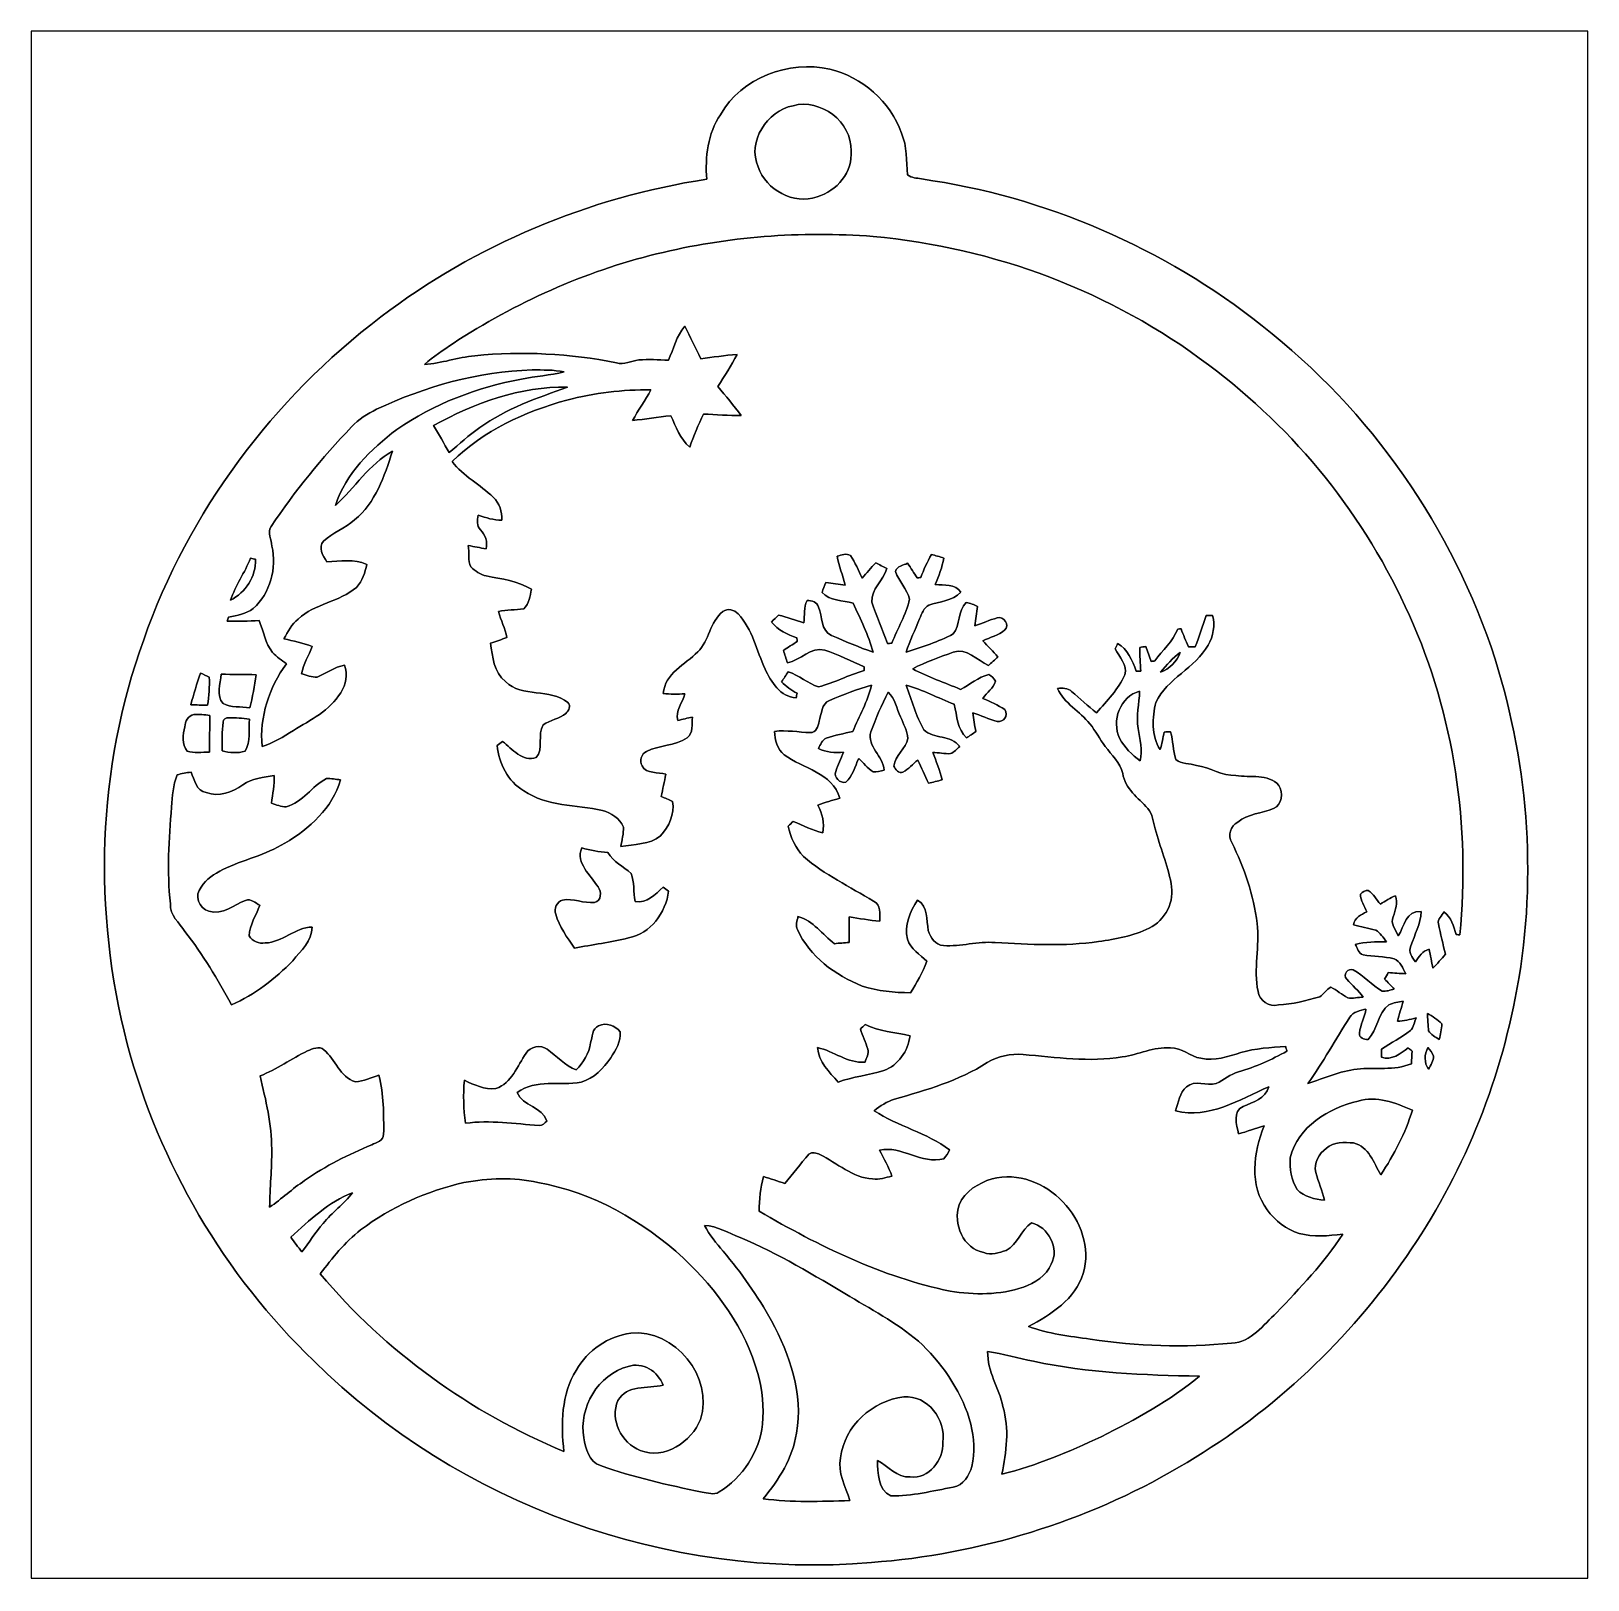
# Model space of a CAD drawing. Header units: centimetres. Extents: x -16.8 to 16.8, y -16.7 to 16.7.
import ezdxf

# ---------------------------------------------------------------- set-up
doc = ezdxf.new("R2010")
doc.units = ezdxf.units.CM
doc.header["$MEASUREMENT"] = 0
doc.layers.add('Layer 1', color=7, linetype='Continuous')

msp = doc.modelspace()

# ---------------------------------------------------------------- linework, layer by layer
at = {"layer": 'Layer 1', "color": 7}
for points, knots in [([(-16.77458, 16.66875), (-16.77458, 16.66875), (16.77458, 16.66875), (16.77458, 16.66875), (16.77458, 16.66875), (16.77458, 16.66875), (16.77458, -16.66875), (16.77458, -16.66875), (16.77458, -16.66875), (16.77458, -16.66875), (-16.77458, -16.66875), (-16.77458, -16.66875), (-16.77458, -16.66875), (-16.77458, -16.66875), (-16.77458, 16.66875), (-16.77458, 16.66875), (-16.77458, 16.66875), (-16.77458, 16.66875), (-16.77458, 16.66875), (-16.77458, 16.66875)], [0, 0, 0, 0, 0.16666667, 0.16666667, 0.16666667, 0.16666667, 0.33333333, 0.33333333, 0.33333333, 0.33333333, 0.5, 0.5, 0.5, 0.5, 0.66666667, 0.66666667, 0.66666667, 0.66666667, 1, 1, 1, 1]), ([(-1.91982, 14.86852), (-2.19393, 14.46248), (-2.25178, 13.95554), (-2.21544, 13.47682), (-2.21544, 13.47682), (-4.75615, 13.09017), (-7.19314, 12.06571), (-9.23925, 10.51031), (-9.23925, 10.51031), (-11.56511, 8.75101), (-13.38157, 6.30767), (-14.34924, 3.55318), (-14.34924, 3.55318), (-15.361, 0.77823), (-15.44214, -2.29941), (-14.7066, -5.15161), (-14.7066, -5.15161), (-14.00916, -7.7343), (-12.61428, -10.13319), (-10.68141, -11.98668), (-10.68141, -11.98668), (-7.55897, -15.08619), (-3.04518, -16.70367), (1.33456, -16.32938), (1.33456, -16.32938), (3.66007, -16.15616), (5.94995, -15.45696), (7.9629, -14.27692), (7.9629, -14.27692), (9.84991, -13.18295), (11.49456, -11.67694), (12.75327, -9.89577), (12.75327, -9.89577), (13.96577, -8.18938), (14.81384, -6.22229), (15.20719, -4.16595), (15.20719, -4.16595), (15.69332, -1.74872), (15.51305, 0.78634), (14.7768, 3.13443), (14.7768, 3.13443), (13.86628, 5.95806), (12.09111, 8.49242), (9.75607, 10.32087), (9.75607, 10.32087), (7.64434, 11.99727), (5.08212, 13.10781), (2.41053, 13.48352), (2.41053, 13.48352), (2.31105, 13.50786), (2.19604, 13.50045), (2.11526, 13.57101), (2.11526, 13.57101), (2.07927, 13.87193), (2.10996, 14.18766), (1.98049, 14.4713), (1.98049, 14.4713), (1.74731, 15.1578), (1.13383, 15.67392), (0.43886, 15.85066), (0.43886, 15.85066), (-0.44591, 16.04222), (-1.46121, 15.67286), (-1.91982, 14.86852)], [0, 0, 0, 0, 0.05882353, 0.05882353, 0.05882353, 0.05882353, 0.11764706, 0.11764706, 0.11764706, 0.11764706, 0.17647059, 0.17647059, 0.17647059, 0.17647059, 0.23529412, 0.23529412, 0.23529412, 0.23529412, 0.29411765, 0.29411765, 0.29411765, 0.29411765, 0.35294118, 0.35294118, 0.35294118, 0.35294118, 0.41176471, 0.41176471, 0.41176471, 0.41176471, 0.47058824, 0.47058824, 0.47058824, 0.47058824, 0.52941176, 0.52941176, 0.52941176, 0.52941176, 0.58823529, 0.58823529, 0.58823529, 0.58823529, 0.64705882, 0.64705882, 0.64705882, 0.64705882, 0.70588235, 0.70588235, 0.70588235, 0.70588235, 0.76470588, 0.76470588, 0.76470588, 0.76470588, 0.82352941, 0.82352941, 0.82352941, 0.82352941, 0.88235294, 0.88235294, 0.88235294, 0.88235294, 1, 1, 1, 1]), ([(-0.35525, 15.0622), (0.24342, 15.22342), (0.91122, 14.71401), (0.8957, 14.09241), (0.8957, 14.09241), (0.93945, 13.64051), (0.58808, 13.21647), (0.16334, 13.09864), (0.16334, 13.09864), (-0.34219, 12.91766), (-0.93557, 13.24857), (-1.10878, 13.74211), (-1.10878, 13.74211), (-1.34549, 14.29173), (-0.91511, 14.94755), (-0.35525, 15.0622)], [0, 0, 0, 0, 0.2, 0.2, 0.2, 0.2, 0.4, 0.4, 0.4, 0.4, 0.6, 0.6, 0.6, 0.6, 1, 1, 1, 1]), ([(-3.29671, 11.86744), (-1.77306, 12.24174), (-0.18909, 12.36416), (1.37442, 12.24421), (1.37442, 12.24421), (3.97439, 12.00961), (6.51263, 11.055), (8.59719, 9.47914), (8.59719, 9.47914), (10.46974, 8.08496), (11.98562, 6.21171), (12.92895, 4.07388), (12.92895, 4.07388), (13.90086, 1.93181), (14.24093, -0.47061), (14.01798, -2.80564), (14.01798, -2.80564), (13.99822, -2.80388), (13.95836, -2.8), (13.9386, -2.79823), (13.9386, -2.79823), (13.88569, -2.61691), (13.82854, -2.42923), (13.67331, -2.30999), (13.67331, -2.30999), (13.62569, -2.38866), (13.53467, -2.46486), (13.55443, -2.56611), (13.55443, -2.56611), (13.59747, -2.78694), (13.65426, -3.00461), (13.70612, -3.22404), (13.70612, -3.22404), (13.61687, -3.32458), (13.52903, -3.42653), (13.43519, -3.52284), (13.43519, -3.52284), (13.40732, -3.38667), (13.38439, -3.24908), (13.35193, -3.11432), (13.35193, -3.11432), (13.20976, -3.15383), (13.13356, -3.27378), (13.05772, -3.38526), (13.05772, -3.38526), (12.98469, -3.28683), (12.90144, -3.17571), (12.96247, -3.04271), (12.96247, -3.04271), (13.03867, -2.79717), (13.17449, -2.56893), (13.17872, -2.30364), (13.17872, -2.30364), (12.85275, -2.26942), (12.82277, -2.62678), (12.6873, -2.82751), (12.6873, -2.82751), (12.63368, -2.69628), (12.51162, -2.56081), (12.57794, -2.41335), (12.57794, -2.41335), (12.63121, -2.26836), (12.67601, -2.11455), (12.6298, -1.96109), (12.6298, -1.96109), (12.51479, -2.01083), (12.40755, -2.07469), (12.30312, -2.14313), (12.30312, -2.14313), (12.21705, -2.04541), (12.15496, -1.92158), (12.04277, -1.85173), (12.04277, -1.85173), (11.97434, -1.83938), (11.91507, -1.88207), (11.87238, -1.92969), (11.87238, -1.92969), (11.87944, -2.06763), (11.95776, -2.18652), (12.01102, -2.31034), (12.01102, -2.31034), (11.88579, -2.36643), (11.75314, -2.43276), (11.7221, -2.58657), (11.7221, -2.58657), (11.88191, -2.62996), (12.04313, -2.6603), (12.20435, -2.70193), (12.20435, -2.70193), (12.2996, -2.76507), (12.36521, -2.86244), (12.4333, -2.9524), (12.4333, -2.9524), (12.20823, -2.95875), (11.98069, -2.94887), (11.76196, -3.01096), (11.76196, -3.01096), (11.80747, -3.08822), (11.8304, -3.2071), (11.92989, -3.23286), (11.92989, -3.23286), (12.14967, -3.27907), (12.38003, -3.26637), (12.59911, -3.31929), (12.59911, -3.31929), (12.7314, -3.37608), (12.78643, -3.5246), (12.84887, -3.64384), (12.84887, -3.64384), (12.72399, -3.63608), (12.59805, -3.62514), (12.47387, -3.61633), (12.47387, -3.61633), (12.44776, -3.66395), (12.42131, -3.71122), (12.39485, -3.75885), (12.39485, -3.75885), (12.4654, -3.82976), (12.53631, -3.90066), (12.60299, -3.97545), (12.60299, -3.97545), (12.51761, -3.99415), (12.43189, -4.02802), (12.34334, -4.01955), (12.34334, -4.01955), (12.12144, -3.88514), (11.94329, -3.68829), (11.71963, -3.55671), (11.71963, -3.55671), (11.61556, -3.51049), (11.47516, -3.66219), (11.58311, -3.76273), (11.58311, -3.76273), (11.69741, -3.8922), (11.82829, -4.00826), (11.93482, -4.14479), (11.93482, -4.14479), (11.82299, -4.15219), (11.70905, -4.17795), (11.59863, -4.16243), (11.59863, -4.16243), (11.46951, -4.09787), (11.36685, -3.99168), (11.23491, -3.93383), (11.23491, -3.93383), (11.13825, -3.9811), (11.08604, -4.0834), (10.99538, -4.13808), (10.99538, -4.13808), (10.70539, -4.22416), (10.40765, -4.29613), (10.10497, -4.31624), (10.10497, -4.31624), (9.90706, -4.37691), (9.6968, -4.21746), (9.66682, -4.02484), (9.66682, -4.02484), (9.55992, -3.54048), (9.71056, -3.04624), (9.646, -2.55799), (9.646, -2.55799), (9.5758, -1.94839), (9.36907, -1.36313), (9.09955, -0.81492), (9.09955, -0.81492), (9.01312, -0.66146), (9.06745, -0.45685), (9.22972, -0.37641), (9.22972, -0.37641), (9.4488, -0.19191), (9.74549, -0.18556), (10.00054, -0.08326), (10.00054, -0.08326), (10.18787, -0.00423), (10.21009, 0.25753), (10.11696, 0.41628), (10.11696, 0.41628), (9.88201, 0.67733), (9.49678, 0.57997), (9.18916, 0.62689), (9.18916, 0.62689), (8.88894, 0.62089), (8.63247, 0.80433), (8.34037, 0.84384), (8.34037, 0.84384), (8.19785, 0.89817), (8.01017, 0.86289), (7.89587, 0.97649), (7.89587, 0.97649), (7.83872, 1.16981), (7.83131, 1.37407), (7.78263, 1.56986), (7.78263, 1.56986), (7.73571, 1.5688), (7.68914, 1.56739), (7.64293, 1.56598), (7.64293, 1.56598), (7.61682, 1.43898), (7.59354, 1.31128), (7.55791, 1.18604), (7.55791, 1.18604), (7.36776, 1.48237), (7.3847, 1.87678), (7.46407, 2.20345), (7.46407, 2.20345), (7.70678, 2.72662), (8.31497, 2.94005), (8.59049, 3.43888), (8.59049, 3.43888), (8.70162, 3.63008), (8.74748, 3.86468), (8.68504, 4.07917), (8.68504, 4.07917), (8.65011, 4.07811), (8.58061, 4.07564), (8.54604, 4.07423), (8.54604, 4.07423), (8.46631, 3.85128), (8.40281, 3.62268), (8.31427, 3.40289), (8.31427, 3.40289), (8.26452, 3.40395), (8.21514, 3.40466), (8.1661, 3.40501), (8.1661, 3.40501), (8.11036, 3.53131), (8.05568, 3.65795), (8.00841, 3.78742), (8.00841, 3.78742), (7.99042, 3.78672), (7.95373, 3.78531), (7.93574, 3.7846), (7.93574, 3.7846), (7.83096, 3.5119), (7.60554, 3.32987), (7.44326, 3.09739), (7.44326, 3.09739), (7.4235, 3.09527), (7.38364, 3.09033), (7.36388, 3.08786), (7.36388, 3.08786), (7.32614, 3.19476), (7.28839, 3.302), (7.24994, 3.40854), (7.24994, 3.40854), (7.20513, 3.40184), (7.16068, 3.39513), (7.11659, 3.38843), (7.11659, 3.38843), (7.11835, 3.21698), (7.12929, 3.04588), (7.14128, 2.87479), (7.14128, 2.87479), (7.11623, 2.87549), (7.06649, 2.8769), (7.04144, 2.87761), (7.04144, 2.87761), (6.95219, 3.09986), (6.86576, 3.3588), (6.63857, 3.47451), (6.63857, 3.47451), (6.62658, 3.44523), (6.60294, 3.38631), (6.59095, 3.35703), (6.59095, 3.35703), (6.67138, 3.18523), (6.85482, 3.00849), (6.79768, 2.80141), (6.79768, 2.80141), (6.65762, 2.48744), (6.40927, 2.23838), (6.18666, 1.98085), (6.18666, 1.98085), (5.99828, 2.12337), (5.82648, 2.28494), (5.64974, 2.44087), (5.64974, 2.44087), (5.56754, 2.51919), (5.44865, 2.50825), (5.34458, 2.50719), (5.34458, 2.50719), (5.48569, 2.1784), (5.83247, 2.01612), (6.04238, 1.74061), (6.04238, 1.74061), (6.16973, 1.59138), (6.25263, 1.41111), (6.37469, 1.2573), (6.37469, 1.2573), (6.50452, 1.06574), (6.69643, 0.90699), (6.75146, 0.67169), (6.75146, 0.67169), (6.79662, 0.34219), (7.08977, 0.15099), (7.2898, -0.08396), (7.2898, -0.08396), (7.39563, -0.20285), (7.40163, -0.37253), (7.45278, -0.51682), (7.45278, -0.51682), (7.55297, -0.91369), (7.71631, -1.29364), (7.79145, -1.69721), (7.79145, -1.69721), (7.88211, -2.07645), (7.66551, -2.49414), (7.31908, -2.66065), (7.31908, -2.66065), (6.98006, -2.83175), (6.60294, -2.89489), (6.23147, -2.95028), (6.23147, -2.95028), (5.49275, -3.05188), (4.74451, -3.0166), (4.00297, -2.97004), (4.00297, -2.97004), (3.62832, -2.94076), (3.26072, -3.06176), (2.88643, -3.03742), (2.88643, -3.03742), (2.71392, -3.02331), (2.60526, -2.86138), (2.55905, -2.70933), (2.55905, -2.70933), (2.51813, -2.48673), (2.56011, -2.1911), (2.32869, -2.05952), (2.32869, -2.05952), (2.16429, -2.30576), (2.03976, -2.59539), (2.11032, -2.89948), (2.11032, -2.89948), (2.17382, -3.11256), (2.3809, -3.22792), (2.53189, -3.37432), (2.53189, -3.37432), (2.43134, -3.60998), (2.31387, -3.83822), (2.17629, -4.05483), (2.17629, -4.05483), (1.82527, -4.04424), (1.47038, -4.02343), (1.13559, -3.90772), (1.13559, -3.90772), (0.55069, -3.677), (0.01023, -3.27413), (-0.26176, -2.6924), (-0.26176, -2.6924), (-0.30551, -2.60209), (-0.26353, -2.5019), (-0.248, -2.41053), (-0.248, -2.41053), (0.08326, -2.49696), (0.27587, -2.80282), (0.5394, -2.99473), (0.5394, -2.99473), (0.63994, -2.98168), (0.75001, -2.97991), (0.85302, -2.96933), (0.85302, -2.96933), (0.8576, -2.78483), (0.85619, -2.60033), (0.85549, -2.41618), (0.85549, -2.41618), (1.07456, -2.45004), (1.29328, -2.4952), (1.51553, -2.50719), (1.51553, -2.50719), (1.50389, -2.35409), (1.55081, -2.15688), (1.38077, -2.08068), (1.38077, -2.08068), (0.87101, -1.76989), (0.32526, -1.50954), (-0.13159, -1.11866), (-0.13159, -1.11866), (-0.30092, -0.93451), (-0.40887, -0.70344), (-0.45791, -0.45932), (-0.45791, -0.45932), (-0.42228, -0.42686), (-0.38629, -0.39476), (-0.35031, -0.3623), (-0.35031, -0.3623), (-0.13899, -0.44556), (0.06279, -0.55386), (0.2861, -0.60607), (0.2861, -0.60607), (0.32456, -0.39829), (0.27799, -0.19438), (0.18239, -0.00917), (0.18239, -0.00917), (0.33549, 0.04939), (0.49354, 0.09349), (0.65087, 0.13935), (0.65087, 0.13935), (0.49459, 0.69003), (-0.1397, 0.77893), (-0.54786, 1.07491), (-0.54786, 1.07491), (-0.69885, 1.19415), (-0.74718, 1.39629), (-0.75071, 1.58044), (-0.75071, 1.58044), (-0.49424, 1.61078), (-0.23989, 1.56175), (0.01552, 1.55469), (0.01552, 1.55469), (0.14887, 1.54587), (0.18239, 1.6958), (0.20884, 1.79634), (0.20884, 1.79634), (0.26035, 1.94945), (0.25435, 2.17629), (0.43427, 2.24719), (0.43427, 2.24719), (0.72778, 2.37314), (1.0287, 2.48638), (1.33597, 2.57528), (1.33597, 2.57528), (1.2506, 2.22462), (1.07668, 1.90571), (0.93239, 1.57727), (0.93239, 1.57727), (0.74048, 1.53353), (0.54645, 1.4986), (0.36054, 1.43298), (0.36054, 1.43298), (0.26987, 1.39524), (0.23989, 1.29046), (0.1905, 1.21426), (0.1905, 1.21426), (0.35772, 1.12219), (0.54857, 1.11689), (0.73484, 1.13101), (0.73484, 1.13101), (0.68192, 0.99025), (0.61031, 0.8569), (0.56515, 0.71332), (0.56515, 0.71332), (0.51788, 0.58596), (0.65652, 0.45544), (0.78211, 0.48295), (0.78211, 0.48295), (0.93486, 0.61383), (0.97508, 0.82338), (1.0608, 0.9973), (1.0608, 0.9973), (1.17016, 0.9077), (1.24425, 0.77576), (1.37054, 0.70803), (1.37054, 0.70803), (1.45062, 0.70309), (1.52894, 0.72743), (1.60726, 0.74119), (1.60726, 0.74119), (1.59526, 1.05234), (1.23049, 1.24989), (1.32292, 1.57057), (1.32292, 1.57057), (1.4291, 1.86302), (1.55293, 2.15053), (1.69616, 2.42676), (1.69616, 2.42676), (1.84291, 2.28459), (1.87784, 2.06904), (1.96391, 1.89159), (1.96391, 1.89159), (2.02071, 1.73919), (2.10891, 1.59385), (2.12266, 1.4291), (2.12266, 1.4291), (2.07398, 1.2065), (1.8475, 1.06151), (1.81504, 0.8322), (1.81504, 0.8322), (1.84961, 0.76306), (1.92617, 0.65934), (2.01401, 0.70344), (2.01401, 0.70344), (2.13819, 0.76518), (2.22568, 0.87806), (2.33539, 0.96061), (2.33539, 0.96061), (2.41794, 0.79728), (2.48567, 0.62759), (2.56258, 0.46143), (2.56258, 0.46143), (2.6603, 0.48578), (2.7626, 0.50729), (2.86032, 0.53622), (2.86032, 0.53622), (2.81058, 0.73978), (2.72944, 0.93239), (2.65642, 1.12783), (2.65642, 1.12783), (2.78377, 1.12324), (2.91042, 1.09008), (3.03847, 1.10067), (3.03847, 1.10067), (3.11785, 1.13101), (3.17394, 1.19839), (3.23674, 1.25236), (3.23674, 1.25236), (3.05047, 1.51095), (2.67582, 1.40688), (2.46309, 1.61431), (2.46309, 1.61431), (2.29623, 1.91452), (2.19498, 2.24896), (2.08527, 2.57351), (2.08527, 2.57351), (2.44263, 2.47474), (2.77248, 2.30011), (3.11609, 2.16323), (3.11609, 2.16323), (3.1817, 1.91452), (3.18452, 1.62666), (3.38314, 1.43792), (3.38314, 1.43792), (3.44911, 1.48343), (3.51543, 1.52894), (3.58211, 1.57409), (3.58211, 1.57409), (3.56164, 1.71027), (3.53942, 1.84538), (3.51825, 1.9812), (3.51825, 1.9812), (3.69605, 1.92617), (3.86186, 1.83833), (4.04248, 1.79141), (4.04248, 1.79141), (4.17971, 1.78153), (4.29225, 1.905), (4.21076, 2.05105), (4.21076, 2.05105), (4.06012, 2.14665), (3.89608, 2.21615), (3.73556, 2.29164), (3.73556, 2.29164), (3.81988, 2.41829), (3.96981, 2.50966), (4.00756, 2.66065), (4.00756, 2.66065), (3.97616, 2.72309), (3.92465, 2.77566), (3.86186, 2.80494), (3.86186, 2.80494), (3.63926, 2.74673), (3.45793, 2.58833), (3.25755, 2.48179), (3.25755, 2.48179), (2.91606, 2.63525), (2.55199, 2.74426), (2.22532, 2.92841), (2.22532, 2.92841), (2.50225, 3.07657), (2.80423, 3.17147), (3.09492, 3.2893), (3.09492, 3.2893), (3.39019, 3.38984), (3.61033, 3.10797), (3.85586, 3.00249), (3.85586, 3.00249), (3.90701, 3.04694), (4.00967, 3.13584), (4.06083, 3.18064), (4.06083, 3.18064), (3.96028, 3.30553), (3.84281, 3.41524), (3.73415, 3.53236), (3.73415, 3.53236), (3.89149, 3.60927), (4.07494, 3.64525), (4.20829, 3.76484), (4.20829, 3.76484), (4.32611, 3.86397), (4.18218, 4.07282), (4.04742, 4.02449), (4.04742, 4.02449), (3.87985, 3.98498), (3.72569, 3.9056), (3.56235, 3.85374), (3.56235, 3.85374), (3.5754, 3.9938), (3.6001, 4.13279), (3.62197, 4.27143), (3.62197, 4.27143), (3.5433, 4.30742), (3.46357, 4.34481), (3.37714, 4.3561), (3.37714, 4.3561), (3.19334, 4.17336), (3.25155, 3.8735), (3.09915, 3.67841), (3.09915, 3.67841), (2.77848, 3.50873), (2.42746, 3.39866), (2.08315, 3.28577), (2.08315, 3.28577), (2.16359, 3.53307), (2.27647, 3.76767), (2.37349, 4.00826), (2.37349, 4.00826), (2.42252, 4.11233), (2.46098, 4.24286), (2.57175, 4.2986), (2.57175, 4.2986), (2.80423, 4.38397), (3.08469, 4.38221), (3.26355, 4.57623), (3.26355, 4.57623), (3.1369, 4.75862), (2.90371, 4.72899), (2.70969, 4.74239), (2.70969, 4.74239), (2.78871, 4.92689), (2.86068, 5.11528), (2.89384, 5.3146), (2.89384, 5.3146), (2.8067, 5.34106), (2.7118, 5.37034), (2.62643, 5.39256), (2.62643, 5.39256), (2.54071, 5.23064), (2.45886, 5.06589), (2.39713, 4.89303), (2.39713, 4.89303), (2.37772, 4.89197), (2.33892, 4.88985), (2.31951, 4.88844), (2.31951, 4.88844), (2.25178, 4.99392), (2.1844, 5.09799), (2.11526, 5.20171), (2.11526, 5.20171), (2.02636, 5.15796), (1.88172, 5.14421), (1.85208, 5.02708), (1.85208, 5.02708), (1.92722, 4.81506), (2.10079, 4.64573), (2.15759, 4.42666), (2.15759, 4.42666), (2.08421, 4.09399), (1.89336, 3.79765), (1.77553, 3.47874), (1.77553, 3.47874), (1.75084, 3.47768), (1.7018, 3.47557), (1.67746, 3.47451), (1.67746, 3.47451), (1.57304, 3.77472), (1.43616, 4.06259), (1.34585, 4.36739), (1.34585, 4.36739), (1.32292, 4.64855), (1.5935, 4.83059), (1.66617, 5.08776), (1.66617, 5.08776), (1.5875, 5.13045), (1.50777, 5.17102), (1.42769, 5.21018), (1.42769, 5.21018), (1.32327, 5.1054), (1.22908, 4.99145), (1.13242, 4.87997), (1.13242, 4.87997), (1.05516, 5.04543), (0.98601, 5.21653), (0.88547, 5.36963), (0.88547, 5.36963), (0.79551, 5.42713), (0.68933, 5.37175), (0.59584, 5.35728), (0.59584, 5.35728), (0.63359, 5.14279), (0.71755, 4.94136), (0.77188, 4.7311), (0.77188, 4.7311), (0.63253, 4.74557), (0.49354, 4.7685), (0.35525, 4.78684), (0.35525, 4.78684), (0.32456, 4.71734), (0.29069, 4.64855), (0.27481, 4.57376), (0.27481, 4.57376), (0.43497, 4.3882), (0.72002, 4.40443), (0.93945, 4.34058), (0.93945, 4.34058), (1.0982, 3.99591), (1.27035, 3.65266), (1.37372, 3.28612), (1.37372, 3.28612), (1.06715, 3.39125), (0.76764, 3.51755), (0.47166, 3.64913), (0.47166, 3.64913), (0.23601, 3.74791), (0.28646, 4.05518), (0.19473, 4.25556), (0.19473, 4.25556), (0.17216, 4.36951), (0.04727, 4.39949), (-0.05256, 4.39914), (-0.05256, 4.39914), (-0.12876, 4.25274), (-0.10054, 4.07846), (-0.11959, 3.91936), (-0.11959, 3.91936), (-0.30304, 3.97404), (-0.48189, 4.0446), (-0.66993, 4.08305), (-0.66993, 4.08305), (-0.71861, 4.03401), (-0.76764, 3.98498), (-0.81668, 3.93629), (-0.81668, 3.93629), (-0.68121, 3.76237), (-0.47731, 3.66254), (-0.27199, 3.59551), (-0.27199, 3.59551), (-0.27058, 3.57576), (-0.26741, 3.53589), (-0.26599, 3.51578), (-0.26599, 3.51578), (-0.36407, 3.45228), (-0.4632, 3.38949), (-0.56092, 3.32564), (-0.56092, 3.32564), (-0.53658, 3.23674), (-0.50553, 3.14431), (-0.4759, 3.05611), (-0.4759, 3.05611), (-0.18909, 3.10868), (0.02434, 3.4163), (0.33337, 3.32987), (0.33337, 3.32987), (0.62336, 3.23286), (0.89641, 3.09069), (1.17898, 2.97392), (1.17898, 2.97392), (1.17828, 2.95275), (1.17722, 2.91042), (1.17687, 2.8896), (1.17687, 2.8896), (0.84102, 2.794), (0.53164, 2.62396), (0.19368, 2.53683), (0.19368, 2.53683), (-0.03775, 2.61303), (-0.22719, 2.78483), (-0.45791, 2.86597), (-0.45791, 2.86597), (-0.50729, 2.79365), (-0.55563, 2.72027), (-0.6029, 2.64619), (-0.6029, 2.64619), (-0.50412, 2.54882), (-0.38947, 2.46944), (-0.26846, 2.40171), (-0.26846, 2.40171), (-0.2734, 2.37702), (-0.28293, 2.32728), (-0.28787, 2.30258), (-0.28787, 2.30258), (-0.63465, 2.31881), (-0.82233, 2.64619), (-0.95779, 2.92171), (-0.95779, 2.92171), (-1.13841, 3.32317), (-1.22908, 3.77543), (-1.53599, 4.10916), (-1.53599, 4.10916), (-1.62031, 4.19876), (-1.76107, 4.24744), (-1.86514, 4.1596), (-1.86514, 4.1596), (-2.15336, 3.94794), (-2.15336, 3.53307), (-2.40983, 3.29177), (-2.40983, 3.29177), (-2.67899, 3.02189), (-3.11644, 2.83175), (-3.15242, 2.39854), (-3.15242, 2.39854), (-2.99791, 2.37666), (-2.84198, 2.38266), (-2.68605, 2.3876), (-2.68605, 2.3876), (-2.73861, 2.19569), (-2.89913, 2.02424), (-2.83739, 1.81363), (-2.83739, 1.81363), (-2.73332, 1.84044), (-2.6289, 1.86725), (-2.52307, 1.88807), (-2.52307, 1.88807), (-2.54141, 1.74413), (-2.50119, 1.54129), (-2.63631, 1.43722), (-2.63631, 1.43722), (-2.90089, 1.26718), (-3.23356, 1.28411), (-3.51261, 1.14864), (-3.51261, 1.14864), (-3.62091, 1.09538), (-3.677, 0.94333), (-3.60927, 0.83785), (-3.60927, 0.83785), (-3.51508, 0.65229), (-3.26073, 0.70979), (-3.09598, 0.65581), (-3.09598, 0.65581), (-3.12596, 0.49495), (-3.16371, 0.33584), (-3.1944, 0.17498), (-3.1944, 0.17498), (-3.11362, 0.14111), (-3.03001, 0.11183), (-2.95204, 0.0695), (-2.95204, 0.0695), (-2.90195, -0.20355), (-3.02648, -0.47484), (-3.21098, -0.66993), (-3.21098, -0.66993), (-3.44276, -0.87524), (-3.78319, -0.83926), (-4.06753, -0.90417), (-4.06753, -0.90417), (-4.04319, -0.76447), (-4.00297, -0.62371), (-4.01038, -0.48119), (-4.01038, -0.48119), (-4.09681, -0.29916), (-4.26896, -0.16828), (-4.46405, -0.12841), (-4.46405, -0.12841), (-5.02744, 0.00776), (-5.66244, -0.05009), (-6.15562, 0.30127), (-6.15562, 0.30127), (-6.50487, 0.49742), (-6.68655, 0.89394), (-6.73312, 1.27811), (-6.73312, 1.27811), (-6.69325, 1.30704), (-6.65304, 1.33597), (-6.61282, 1.3649), (-6.61282, 1.3649), (-6.40856, 1.20438), (-6.18102, 0.90664), (-5.88716, 1.01706), (-5.88716, 1.01706), (-5.72488, 1.19733), (-5.86987, 1.51941), (-5.73899, 1.71732), (-5.73899, 1.71732), (-5.58871, 1.82563), (-5.39256, 1.85173), (-5.24792, 1.96779), (-5.24792, 1.96779), (-5.19042, 2.02247), (-5.12833, 2.13995), (-5.20841, 2.19992), (-5.20841, 2.19992), (-5.5947, 2.51954), (-6.18561, 2.29517), (-6.5532, 2.65359), (-6.5532, 2.65359), (-6.80367, 2.85291), (-6.83401, 3.18946), (-6.87246, 3.48298), (-6.87246, 3.48298), (-6.75323, 3.51719), (-6.63469, 3.556), (-6.5211, 3.60609), (-6.5211, 3.60609), (-6.56696, 3.79589), (-6.64528, 3.97475), (-6.70419, 4.16031), (-6.70419, 4.16031), (-6.52498, 4.2037), (-6.33871, 4.19171), (-6.15774, 4.22381), (-6.15774, 4.22381), (-6.0392, 4.33141), (-6.02227, 4.4958), (-5.99158, 4.6422), (-5.99158, 4.6422), (-6.29003, 4.81612), (-6.63399, 4.86692), (-6.96807, 4.92901), (-6.96807, 4.92901), (-7.09436, 4.95371), (-7.20408, 5.03661), (-7.29544, 5.12198), (-7.29544, 5.12198), (-7.37905, 5.2578), (-7.32508, 5.43525), (-7.35259, 5.58412), (-7.35259, 5.58412), (-7.22524, 5.56084), (-7.0993, 5.53579), (-6.97124, 5.51251), (-6.97124, 5.51251), (-6.92891, 5.66561), (-6.99064, 5.80884), (-7.08978, 5.92561), (-7.08978, 5.92561), (-7.17726, 6.01133), (-7.16139, 6.13022), (-7.13705, 6.23676), (-7.13705, 6.23676), (-6.97195, 6.18349), (-6.80438, 6.12846), (-6.62834, 6.13269), (-6.62834, 6.13269), (-6.62164, 6.31366), (-6.68126, 6.49852), (-6.81637, 6.62411), (-6.81637, 6.62411), (-7.09471, 6.89857), (-7.4609, 7.07743), (-7.70114, 7.39175), (-7.70114, 7.39175), (-7.02451, 8.06309), (-6.13622, 8.47055), (-5.22711, 8.71926), (-5.22711, 8.71926), (-4.63691, 8.87166), (-4.02661, 8.94786), (-3.41665, 8.93939), (-3.41665, 8.93939), (-3.53801, 8.71185), (-3.69394, 8.50441), (-3.81423, 8.27617), (-3.81423, 8.27617), (-3.54013, 8.31039), (-3.26743, 8.35519), (-2.99191, 8.382), (-2.99191, 8.382), (-2.87091, 8.14952), (-2.79259, 7.87788), (-2.58128, 7.70714), (-2.58128, 7.70714), (-2.48955, 7.94702), (-2.40136, 8.18868), (-2.28247, 8.41728), (-2.28247, 8.41728), (-2.01295, 8.40317), (-1.74378, 8.38482), (-1.47355, 8.38341), (-1.47355, 8.38341), (-1.62772, 8.60354), (-1.80975, 8.80145), (-1.97414, 9.01312), (-1.97414, 9.01312), (-1.82986, 9.23854), (-1.6824, 9.46256), (-1.56034, 9.70068), (-1.56034, 9.70068), (-1.8228, 9.68163), (-2.08386, 9.64459), (-2.34491, 9.61072), (-2.34491, 9.61072), (-2.46133, 9.84356), (-2.57422, 10.0778), (-2.69028, 10.31064), (-2.69028, 10.31064), (-2.86667, 10.09897), (-2.927, 9.82416), (-3.0413, 9.57933), (-3.0413, 9.57933), (-3.25438, 9.58356), (-3.46745, 9.60155), (-3.68053, 9.58356), (-3.68053, 9.58356), (-3.83858, 9.55287), (-3.99662, 9.47984), (-4.15996, 9.52041), (-4.15996, 9.52041), (-5.1622, 9.72644), (-6.19443, 9.7723), (-7.21254, 9.67564), (-7.21254, 9.67564), (-7.57943, 9.63648), (-7.93115, 9.51124), (-8.29945, 9.48478), (-8.29945, 9.48478), (-8.11107, 9.6587), (-7.88988, 9.7917), (-7.68174, 9.93987), (-7.68174, 9.93987), (-6.33836, 10.81546), (-4.85599, 11.48609), (-3.29671, 11.86744)], [0, 0, 0, 0, 0.00398406, 0.00398406, 0.00398406, 0.00398406, 0.00796813, 0.00796813, 0.00796813, 0.00796813, 0.01195219, 0.01195219, 0.01195219, 0.01195219, 0.01593625, 0.01593625, 0.01593625, 0.01593625, 0.01992032, 0.01992032, 0.01992032, 0.01992032, 0.02390438, 0.02390438, 0.02390438, 0.02390438, 0.02788845, 0.02788845, 0.02788845, 0.02788845, 0.03187251, 0.03187251, 0.03187251, 0.03187251, 0.03585657, 0.03585657, 0.03585657, 0.03585657, 0.03984064, 0.03984064, 0.03984064, 0.03984064, 0.0438247, 0.0438247, 0.0438247, 0.0438247, 0.04780876, 0.04780876, 0.04780876, 0.04780876, 0.05179283, 0.05179283, 0.05179283, 0.05179283, 0.05577689, 0.05577689, 0.05577689, 0.05577689, 0.05976096, 0.05976096, 0.05976096, 0.05976096, 0.06374502, 0.06374502, 0.06374502, 0.06374502, 0.06772908, 0.06772908, 0.06772908, 0.06772908, 0.07171315, 0.07171315, 0.07171315, 0.07171315, 0.07569721, 0.07569721, 0.07569721, 0.07569721, 0.07968127, 0.07968127, 0.07968127, 0.07968127, 0.08366534, 0.08366534, 0.08366534, 0.08366534, 0.0876494, 0.0876494, 0.0876494, 0.0876494, 0.09163347, 0.09163347, 0.09163347, 0.09163347, 0.09561753, 0.09561753, 0.09561753, 0.09561753, 0.09960159, 0.09960159, 0.09960159, 0.09960159, 0.10358566, 0.10358566, 0.10358566, 0.10358566, 0.10756972, 0.10756972, 0.10756972, 0.10756972, 0.11155378, 0.11155378, 0.11155378, 0.11155378, 0.11553785, 0.11553785, 0.11553785, 0.11553785, 0.11952191, 0.11952191, 0.11952191, 0.11952191, 0.12350598, 0.12350598, 0.12350598, 0.12350598, 0.12749004, 0.12749004, 0.12749004, 0.12749004, 0.1314741, 0.1314741, 0.1314741, 0.1314741, 0.13545817, 0.13545817, 0.13545817, 0.13545817, 0.13944223, 0.13944223, 0.13944223, 0.13944223, 0.14342629, 0.14342629, 0.14342629, 0.14342629, 0.14741036, 0.14741036, 0.14741036, 0.14741036, 0.15139442, 0.15139442, 0.15139442, 0.15139442, 0.15537849, 0.15537849, 0.15537849, 0.15537849, 0.15936255, 0.15936255, 0.15936255, 0.15936255, 0.16334661, 0.16334661, 0.16334661, 0.16334661, 0.16733068, 0.16733068, 0.16733068, 0.16733068, 0.17131474, 0.17131474, 0.17131474, 0.17131474, 0.1752988, 0.1752988, 0.1752988, 0.1752988, 0.17928287, 0.17928287, 0.17928287, 0.17928287, 0.18326693, 0.18326693, 0.18326693, 0.18326693, 0.187251, 0.187251, 0.187251, 0.187251, 0.19123506, 0.19123506, 0.19123506, 0.19123506, 0.19521912, 0.19521912, 0.19521912, 0.19521912, 0.19920319, 0.19920319, 0.19920319, 0.19920319, 0.20318725, 0.20318725, 0.20318725, 0.20318725, 0.20717131, 0.20717131, 0.20717131, 0.20717131, 0.21115538, 0.21115538, 0.21115538, 0.21115538, 0.21513944, 0.21513944, 0.21513944, 0.21513944, 0.21912351, 0.21912351, 0.21912351, 0.21912351, 0.22310757, 0.22310757, 0.22310757, 0.22310757, 0.22709163, 0.22709163, 0.22709163, 0.22709163, 0.2310757, 0.2310757, 0.2310757, 0.2310757, 0.23505976, 0.23505976, 0.23505976, 0.23505976, 0.23904382, 0.23904382, 0.23904382, 0.23904382, 0.24302789, 0.24302789, 0.24302789, 0.24302789, 0.24701195, 0.24701195, 0.24701195, 0.24701195, 0.25099602, 0.25099602, 0.25099602, 0.25099602, 0.25498008, 0.25498008, 0.25498008, 0.25498008, 0.25896414, 0.25896414, 0.25896414, 0.25896414, 0.26294821, 0.26294821, 0.26294821, 0.26294821, 0.26693227, 0.26693227, 0.26693227, 0.26693227, 0.27091633, 0.27091633, 0.27091633, 0.27091633, 0.2749004, 0.2749004, 0.2749004, 0.2749004, 0.27888446, 0.27888446, 0.27888446, 0.27888446, 0.28286853, 0.28286853, 0.28286853, 0.28286853, 0.28685259, 0.28685259, 0.28685259, 0.28685259, 0.29083665, 0.29083665, 0.29083665, 0.29083665, 0.29482072, 0.29482072, 0.29482072, 0.29482072, 0.29880478, 0.29880478, 0.29880478, 0.29880478, 0.30278884, 0.30278884, 0.30278884, 0.30278884, 0.30677291, 0.30677291, 0.30677291, 0.30677291, 0.31075697, 0.31075697, 0.31075697, 0.31075697, 0.31474104, 0.31474104, 0.31474104, 0.31474104, 0.3187251, 0.3187251, 0.3187251, 0.3187251, 0.32270916, 0.32270916, 0.32270916, 0.32270916, 0.32669323, 0.32669323, 0.32669323, 0.32669323, 0.33067729, 0.33067729, 0.33067729, 0.33067729, 0.33466135, 0.33466135, 0.33466135, 0.33466135, 0.33864542, 0.33864542, 0.33864542, 0.33864542, 0.34262948, 0.34262948, 0.34262948, 0.34262948, 0.34661355, 0.34661355, 0.34661355, 0.34661355, 0.35059761, 0.35059761, 0.35059761, 0.35059761, 0.35458167, 0.35458167, 0.35458167, 0.35458167, 0.35856574, 0.35856574, 0.35856574, 0.35856574, 0.3625498, 0.3625498, 0.3625498, 0.3625498, 0.36653386, 0.36653386, 0.36653386, 0.36653386, 0.37051793, 0.37051793, 0.37051793, 0.37051793, 0.37450199, 0.37450199, 0.37450199, 0.37450199, 0.37848606, 0.37848606, 0.37848606, 0.37848606, 0.38247012, 0.38247012, 0.38247012, 0.38247012, 0.38645418, 0.38645418, 0.38645418, 0.38645418, 0.39043825, 0.39043825, 0.39043825, 0.39043825, 0.39442231, 0.39442231, 0.39442231, 0.39442231, 0.39840637, 0.39840637, 0.39840637, 0.39840637, 0.40239044, 0.40239044, 0.40239044, 0.40239044, 0.4063745, 0.4063745, 0.4063745, 0.4063745, 0.41035857, 0.41035857, 0.41035857, 0.41035857, 0.41434263, 0.41434263, 0.41434263, 0.41434263, 0.41832669, 0.41832669, 0.41832669, 0.41832669, 0.42231076, 0.42231076, 0.42231076, 0.42231076, 0.42629482, 0.42629482, 0.42629482, 0.42629482, 0.43027888, 0.43027888, 0.43027888, 0.43027888, 0.43426295, 0.43426295, 0.43426295, 0.43426295, 0.43824701, 0.43824701, 0.43824701, 0.43824701, 0.44223108, 0.44223108, 0.44223108, 0.44223108, 0.44621514, 0.44621514, 0.44621514, 0.44621514, 0.4501992, 0.4501992, 0.4501992, 0.4501992, 0.45418327, 0.45418327, 0.45418327, 0.45418327, 0.45816733, 0.45816733, 0.45816733, 0.45816733, 0.46215139, 0.46215139, 0.46215139, 0.46215139, 0.46613546, 0.46613546, 0.46613546, 0.46613546, 0.47011952, 0.47011952, 0.47011952, 0.47011952, 0.47410359, 0.47410359, 0.47410359, 0.47410359, 0.47808765, 0.47808765, 0.47808765, 0.47808765, 0.48207171, 0.48207171, 0.48207171, 0.48207171, 0.48605578, 0.48605578, 0.48605578, 0.48605578, 0.49003984, 0.49003984, 0.49003984, 0.49003984, 0.4940239, 0.4940239, 0.4940239, 0.4940239, 0.49800797, 0.49800797, 0.49800797, 0.49800797, 0.50199203, 0.50199203, 0.50199203, 0.50199203, 0.5059761, 0.5059761, 0.5059761, 0.5059761, 0.50996016, 0.50996016, 0.50996016, 0.50996016, 0.51394422, 0.51394422, 0.51394422, 0.51394422, 0.51792829, 0.51792829, 0.51792829, 0.51792829, 0.52191235, 0.52191235, 0.52191235, 0.52191235, 0.52589641, 0.52589641, 0.52589641, 0.52589641, 0.52988048, 0.52988048, 0.52988048, 0.52988048, 0.53386454, 0.53386454, 0.53386454, 0.53386454, 0.53784861, 0.53784861, 0.53784861, 0.53784861, 0.54183267, 0.54183267, 0.54183267, 0.54183267, 0.54581673, 0.54581673, 0.54581673, 0.54581673, 0.5498008, 0.5498008, 0.5498008, 0.5498008, 0.55378486, 0.55378486, 0.55378486, 0.55378486, 0.55776892, 0.55776892, 0.55776892, 0.55776892, 0.56175299, 0.56175299, 0.56175299, 0.56175299, 0.56573705, 0.56573705, 0.56573705, 0.56573705, 0.56972112, 0.56972112, 0.56972112, 0.56972112, 0.57370518, 0.57370518, 0.57370518, 0.57370518, 0.57768924, 0.57768924, 0.57768924, 0.57768924, 0.58167331, 0.58167331, 0.58167331, 0.58167331, 0.58565737, 0.58565737, 0.58565737, 0.58565737, 0.58964143, 0.58964143, 0.58964143, 0.58964143, 0.5936255, 0.5936255, 0.5936255, 0.5936255, 0.59760956, 0.59760956, 0.59760956, 0.59760956, 0.60159363, 0.60159363, 0.60159363, 0.60159363, 0.60557769, 0.60557769, 0.60557769, 0.60557769, 0.60956175, 0.60956175, 0.60956175, 0.60956175, 0.61354582, 0.61354582, 0.61354582, 0.61354582, 0.61752988, 0.61752988, 0.61752988, 0.61752988, 0.62151394, 0.62151394, 0.62151394, 0.62151394, 0.62549801, 0.62549801, 0.62549801, 0.62549801, 0.62948207, 0.62948207, 0.62948207, 0.62948207, 0.63346614, 0.63346614, 0.63346614, 0.63346614, 0.6374502, 0.6374502, 0.6374502, 0.6374502, 0.64143426, 0.64143426, 0.64143426, 0.64143426, 0.64541833, 0.64541833, 0.64541833, 0.64541833, 0.64940239, 0.64940239, 0.64940239, 0.64940239, 0.65338645, 0.65338645, 0.65338645, 0.65338645, 0.65737052, 0.65737052, 0.65737052, 0.65737052, 0.66135458, 0.66135458, 0.66135458, 0.66135458, 0.66533865, 0.66533865, 0.66533865, 0.66533865, 0.66932271, 0.66932271, 0.66932271, 0.66932271, 0.67330677, 0.67330677, 0.67330677, 0.67330677, 0.67729084, 0.67729084, 0.67729084, 0.67729084, 0.6812749, 0.6812749, 0.6812749, 0.6812749, 0.68525896, 0.68525896, 0.68525896, 0.68525896, 0.68924303, 0.68924303, 0.68924303, 0.68924303, 0.69322709, 0.69322709, 0.69322709, 0.69322709, 0.69721116, 0.69721116, 0.69721116, 0.69721116, 0.70119522, 0.70119522, 0.70119522, 0.70119522, 0.70517928, 0.70517928, 0.70517928, 0.70517928, 0.70916335, 0.70916335, 0.70916335, 0.70916335, 0.71314741, 0.71314741, 0.71314741, 0.71314741, 0.71713147, 0.71713147, 0.71713147, 0.71713147, 0.72111554, 0.72111554, 0.72111554, 0.72111554, 0.7250996, 0.7250996, 0.7250996, 0.7250996, 0.72908367, 0.72908367, 0.72908367, 0.72908367, 0.73306773, 0.73306773, 0.73306773, 0.73306773, 0.73705179, 0.73705179, 0.73705179, 0.73705179, 0.74103586, 0.74103586, 0.74103586, 0.74103586, 0.74501992, 0.74501992, 0.74501992, 0.74501992, 0.74900398, 0.74900398, 0.74900398, 0.74900398, 0.75298805, 0.75298805, 0.75298805, 0.75298805, 0.75697211, 0.75697211, 0.75697211, 0.75697211, 0.76095618, 0.76095618, 0.76095618, 0.76095618, 0.76494024, 0.76494024, 0.76494024, 0.76494024, 0.7689243, 0.7689243, 0.7689243, 0.7689243, 0.77290837, 0.77290837, 0.77290837, 0.77290837, 0.77689243, 0.77689243, 0.77689243, 0.77689243, 0.78087649, 0.78087649, 0.78087649, 0.78087649, 0.78486056, 0.78486056, 0.78486056, 0.78486056, 0.78884462, 0.78884462, 0.78884462, 0.78884462, 0.79282869, 0.79282869, 0.79282869, 0.79282869, 0.79681275, 0.79681275, 0.79681275, 0.79681275, 0.80079681, 0.80079681, 0.80079681, 0.80079681, 0.80478088, 0.80478088, 0.80478088, 0.80478088, 0.80876494, 0.80876494, 0.80876494, 0.80876494, 0.812749, 0.812749, 0.812749, 0.812749, 0.81673307, 0.81673307, 0.81673307, 0.81673307, 0.82071713, 0.82071713, 0.82071713, 0.82071713, 0.8247012, 0.8247012, 0.8247012, 0.8247012, 0.82868526, 0.82868526, 0.82868526, 0.82868526, 0.83266932, 0.83266932, 0.83266932, 0.83266932, 0.83665339, 0.83665339, 0.83665339, 0.83665339, 0.84063745, 0.84063745, 0.84063745, 0.84063745, 0.84462151, 0.84462151, 0.84462151, 0.84462151, 0.84860558, 0.84860558, 0.84860558, 0.84860558, 0.85258964, 0.85258964, 0.85258964, 0.85258964, 0.85657371, 0.85657371, 0.85657371, 0.85657371, 0.86055777, 0.86055777, 0.86055777, 0.86055777, 0.86454183, 0.86454183, 0.86454183, 0.86454183, 0.8685259, 0.8685259, 0.8685259, 0.8685259, 0.87250996, 0.87250996, 0.87250996, 0.87250996, 0.87649402, 0.87649402, 0.87649402, 0.87649402, 0.88047809, 0.88047809, 0.88047809, 0.88047809, 0.88446215, 0.88446215, 0.88446215, 0.88446215, 0.88844622, 0.88844622, 0.88844622, 0.88844622, 0.89243028, 0.89243028, 0.89243028, 0.89243028, 0.89641434, 0.89641434, 0.89641434, 0.89641434, 0.90039841, 0.90039841, 0.90039841, 0.90039841, 0.90438247, 0.90438247, 0.90438247, 0.90438247, 0.90836653, 0.90836653, 0.90836653, 0.90836653, 0.9123506, 0.9123506, 0.9123506, 0.9123506, 0.91633466, 0.91633466, 0.91633466, 0.91633466, 0.92031873, 0.92031873, 0.92031873, 0.92031873, 0.92430279, 0.92430279, 0.92430279, 0.92430279, 0.92828685, 0.92828685, 0.92828685, 0.92828685, 0.93227092, 0.93227092, 0.93227092, 0.93227092, 0.93625498, 0.93625498, 0.93625498, 0.93625498, 0.94023904, 0.94023904, 0.94023904, 0.94023904, 0.94422311, 0.94422311, 0.94422311, 0.94422311, 0.94820717, 0.94820717, 0.94820717, 0.94820717, 0.95219124, 0.95219124, 0.95219124, 0.95219124, 0.9561753, 0.9561753, 0.9561753, 0.9561753, 0.96015936, 0.96015936, 0.96015936, 0.96015936, 0.96414343, 0.96414343, 0.96414343, 0.96414343, 0.96812749, 0.96812749, 0.96812749, 0.96812749, 0.97211155, 0.97211155, 0.97211155, 0.97211155, 0.97609562, 0.97609562, 0.97609562, 0.97609562, 0.98007968, 0.98007968, 0.98007968, 0.98007968, 0.98406375, 0.98406375, 0.98406375, 0.98406375, 0.98804781, 0.98804781, 0.98804781, 0.98804781, 0.99203187, 0.99203187, 0.99203187, 0.99203187, 1, 1, 1, 1]), ([(-9.33133, 8.51994), (-8.28287, 9.01453), (-7.14234, 9.33238), (-5.97994, 9.36696), (-5.97994, 9.36696), (-5.75028, 9.3666), (-5.51568, 9.37542), (-5.28955, 9.32427), (-5.28955, 9.32427), (-5.59082, 9.24948), (-5.90233, 9.23572), (-6.20501, 9.17046), (-6.20501, 9.17046), (-7.16209, 8.99513), (-8.09343, 8.63882), (-8.89494, 8.08284), (-8.89494, 8.08284), (-9.45444, 7.66057), (-9.99419, 7.1314), (-10.21786, 6.44984), (-10.21786, 6.44984), (-9.79558, 6.82378), (-9.49572, 7.33954), (-8.98772, 7.61506), (-8.98772, 7.61506), (-9.16129, 7.08096), (-9.3532, 6.50593), (-9.80369, 6.13622), (-9.80369, 6.13622), (-10.00831, 5.9563), (-10.27642, 5.86387), (-10.47538, 5.67725), (-10.47538, 5.67725), (-10.59709, 5.54284), (-10.48314, 5.35975), (-10.40271, 5.23663), (-10.40271, 5.23663), (-10.11626, 5.23981), (-9.81181, 5.30966), (-9.54193, 5.17843), (-9.54193, 5.17843), (-9.57509, 4.99921), (-9.63789, 4.82071), (-9.76066, 4.68207), (-9.76066, 4.68207), (-10.13531, 4.37092), (-10.65636, 4.33035), (-11.02148, 4.00085), (-11.02148, 4.00085), (-11.16189, 3.89149), (-11.24162, 3.72816), (-11.32875, 3.57717), (-11.32875, 3.57717), (-11.12414, 3.52637), (-10.9153, 3.48827), (-10.71845, 3.4103), (-10.71845, 3.4103), (-10.79218, 3.21275), (-10.90224, 3.03036), (-10.95022, 2.82293), (-10.95022, 2.82293), (-10.83945, 2.79118), (-10.72621, 2.74073), (-10.60909, 2.7492), (-10.60909, 2.7492), (-10.41083, 2.82928), (-10.23655, 2.96474), (-10.02277, 3.00884), (-10.02277, 3.00884), (-9.95292, 2.81023), (-9.98008, 2.5848), (-10.1032, 2.413), (-10.1032, 2.413), (-10.33709, 2.02847), (-10.75373, 1.82668), (-11.12203, 1.59702), (-11.12203, 1.59702), (-11.34039, 1.47003), (-11.55241, 1.32221), (-11.7983, 1.25413), (-11.7983, 1.25413), (-11.85263, 1.88948), (-11.65154, 2.52801), (-11.27054, 3.03459), (-11.27054, 3.03459), (-11.37109, 3.11679), (-11.48362, 3.18558), (-11.57358, 3.27907), (-11.57358, 3.27907), (-11.72563, 3.48156), (-11.77043, 3.73556), (-11.86074, 3.96734), (-11.86074, 3.96734), (-12.08934, 3.9564), (-12.31794, 3.95217), (-12.54654, 3.95323), (-12.54654, 3.95323), (-12.54019, 3.97545), (-12.52749, 4.02026), (-12.52114, 4.04283), (-12.52114, 4.04283), (-12.33452, 4.0707), (-12.14155, 4.11127), (-11.98704, 4.22628), (-11.98704, 4.22628), (-11.61838, 4.56071), (-11.47974, 5.09235), (-11.58628, 5.57354), (-11.58628, 5.57354), (-11.59581, 5.71112), (-11.68964, 5.86281), (-11.60498, 5.99228), (-11.60498, 5.99228), (-11.09133, 6.75781), (-10.50608, 7.47466), (-9.86966, 8.14176), (-9.86966, 8.14176), (-9.72044, 8.30509), (-9.52994, 8.42504), (-9.33133, 8.51994)], [0, 0, 0, 0, 0.03225806, 0.03225806, 0.03225806, 0.03225806, 0.06451613, 0.06451613, 0.06451613, 0.06451613, 0.09677419, 0.09677419, 0.09677419, 0.09677419, 0.12903226, 0.12903226, 0.12903226, 0.12903226, 0.16129032, 0.16129032, 0.16129032, 0.16129032, 0.19354839, 0.19354839, 0.19354839, 0.19354839, 0.22580645, 0.22580645, 0.22580645, 0.22580645, 0.25806452, 0.25806452, 0.25806452, 0.25806452, 0.29032258, 0.29032258, 0.29032258, 0.29032258, 0.32258065, 0.32258065, 0.32258065, 0.32258065, 0.35483871, 0.35483871, 0.35483871, 0.35483871, 0.38709677, 0.38709677, 0.38709677, 0.38709677, 0.41935484, 0.41935484, 0.41935484, 0.41935484, 0.4516129, 0.4516129, 0.4516129, 0.4516129, 0.48387097, 0.48387097, 0.48387097, 0.48387097, 0.51612903, 0.51612903, 0.51612903, 0.51612903, 0.5483871, 0.5483871, 0.5483871, 0.5483871, 0.58064516, 0.58064516, 0.58064516, 0.58064516, 0.61290323, 0.61290323, 0.61290323, 0.61290323, 0.64516129, 0.64516129, 0.64516129, 0.64516129, 0.67741935, 0.67741935, 0.67741935, 0.67741935, 0.70967742, 0.70967742, 0.70967742, 0.70967742, 0.74193548, 0.74193548, 0.74193548, 0.74193548, 0.77419355, 0.77419355, 0.77419355, 0.77419355, 0.80645161, 0.80645161, 0.80645161, 0.80645161, 0.83870968, 0.83870968, 0.83870968, 0.83870968, 0.87096774, 0.87096774, 0.87096774, 0.87096774, 0.90322581, 0.90322581, 0.90322581, 0.90322581, 0.93548387, 0.93548387, 0.93548387, 0.93548387, 1, 1, 1, 1]), ([(-8.10295, 8.17069), (-7.22277, 8.65082), (-6.23217, 9.02159), (-5.21582, 8.99513), (-5.21582, 8.99513), (-5.87022, 8.76723), (-6.53662, 8.5344), (-7.1053, 8.12729), (-7.1053, 8.12729), (-7.34166, 7.96749), (-7.54733, 7.76852), (-7.7664, 7.58684), (-7.7664, 7.58684), (-7.87612, 7.78298), (-7.98583, 7.97913), (-8.10295, 8.17069)], [0, 0, 0, 0, 0.2, 0.2, 0.2, 0.2, 0.4, 0.4, 0.4, 0.4, 0.6, 0.6, 0.6, 0.6, 1, 1, 1, 1]), ([(-12.04489, 5.31177), (-12.01879, 5.30578), (-11.96587, 5.29414), (-11.93941, 5.28849), (-11.93941, 5.28849), (-11.92812, 4.91137), (-12.14896, 4.57623), (-12.47846, 4.40549), (-12.47846, 4.40549), (-12.36804, 4.72299), (-12.1726, 5.00168), (-12.04489, 5.31177)], [0, 0, 0, 0, 0.25, 0.25, 0.25, 0.25, 0.5, 0.5, 0.5, 0.5, 1, 1, 1, 1]), ([(7.56285, 2.85538), (7.69267, 3.00919), (7.83096, 3.15666), (7.98901, 3.2826), (7.98901, 3.2826), (7.91633, 3.08469), (7.76499, 2.92206), (7.56285, 2.85538)], [0, 0, 0, 0, 0.33333333, 0.33333333, 0.33333333, 0.33333333, 1, 1, 1, 1]), ([(-13.12404, 2.83669), (-13.07712, 2.81517), (-12.98293, 2.77248), (-12.93601, 2.75096), (-12.93601, 2.75096), (-12.92754, 2.54741), (-12.93777, 2.34244), (-12.97023, 2.14101), (-12.97023, 2.14101), (-13.09053, 2.14559), (-13.21047, 2.14701), (-13.33041, 2.15512), (-13.33041, 2.15512), (-13.27644, 2.38654), (-13.19777, 2.61126), (-13.12404, 2.83669)], [0, 0, 0, 0, 0.2, 0.2, 0.2, 0.2, 0.4, 0.4, 0.4, 0.4, 0.6, 0.6, 0.6, 0.6, 1, 1, 1, 1]), ([(-12.67707, 2.81023), (-12.42624, 2.80741), (-12.17542, 2.80423), (-11.92424, 2.8007), (-11.92424, 2.8007), (-11.95952, 2.56046), (-12.00115, 2.32022), (-12.06465, 2.08562), (-12.06465, 2.08562), (-12.25233, 2.12231), (-12.46752, 2.08456), (-12.63968, 2.1784), (-12.63968, 2.1784), (-12.78714, 2.34738), (-12.70318, 2.60597), (-12.67707, 2.81023)], [0, 0, 0, 0, 0.2, 0.2, 0.2, 0.2, 0.4, 0.4, 0.4, 0.4, 0.6, 0.6, 0.6, 0.6, 1, 1, 1, 1]), ([(6.68408, 1.43016), (6.50064, 1.80622), (6.69643, 2.33645), (7.11482, 2.4451), (7.11482, 2.4451), (7.10777, 2.17699), (7.03368, 1.91029), (7.08625, 1.64218), (7.08625, 1.64218), (7.10882, 1.41041), (7.19137, 1.1744), (7.12576, 0.94262), (7.12576, 0.94262), (6.95219, 1.07774), (6.78462, 1.23155), (6.68408, 1.43016)], [0, 0, 0, 0, 0.2, 0.2, 0.2, 0.2, 0.4, 0.4, 0.4, 0.4, 0.6, 0.6, 0.6, 0.6, 1, 1, 1, 1]), ([(-13.26833, 1.9431), (-13.15297, 1.95086), (-13.03726, 1.94028), (-12.92366, 1.91911), (-12.92366, 1.91911), (-12.92648, 1.657), (-12.9286, 1.39488), (-12.93107, 1.13206), (-12.93107, 1.13206), (-13.09123, 1.13841), (-13.26056, 1.10067), (-13.41473, 1.15358), (-13.41473, 1.15358), (-13.52762, 1.29822), (-13.50363, 1.51059), (-13.46271, 1.67781), (-13.46271, 1.67781), (-13.45741, 1.79282), (-13.38968, 1.92088), (-13.26833, 1.9431)], [0, 0, 0, 0, 0.16666667, 0.16666667, 0.16666667, 0.16666667, 0.33333333, 0.33333333, 0.33333333, 0.33333333, 0.5, 0.5, 0.5, 0.5, 0.66666667, 0.66666667, 0.66666667, 0.66666667, 1, 1, 1, 1]), ([(-12.63932, 1.77906), (-12.63262, 1.83621), (-12.57512, 1.87925), (-12.51867, 1.8736), (-12.51867, 1.8736), (-12.36909, 1.87254), (-12.21811, 1.86831), (-12.07029, 1.8415), (-12.07029, 1.8415), (-12.09746, 1.61819), (-12.03607, 1.35749), (-12.16307, 1.15429), (-12.16307, 1.15429), (-12.32218, 1.09784), (-12.49751, 1.12466), (-12.65908, 1.15711), (-12.65908, 1.15711), (-12.65132, 1.36454), (-12.66366, 1.57339), (-12.63932, 1.77906)], [0, 0, 0, 0, 0.16666667, 0.16666667, 0.16666667, 0.16666667, 0.33333333, 0.33333333, 0.33333333, 0.33333333, 0.5, 0.5, 0.5, 0.5, 0.66666667, 0.66666667, 0.66666667, 0.66666667, 1, 1, 1, 1]), ([(-13.62781, 0.64241), (-13.53079, 0.67451), (-13.42849, 0.68439), (-13.3283, 0.70273), (-13.3283, 0.70273), (-13.25174, 0.53904), (-13.21788, 0.29492), (-13.00021, 0.26353), (-13.00021, 0.26353), (-12.72611, 0.15628), (-12.44036, 0.27305), (-12.21317, 0.42757), (-12.21317, 0.42757), (-12.01526, 0.56903), (-11.76549, 0.58702), (-11.53442, 0.63077), (-11.53442, 0.63077), (-11.52984, 0.42933), (-11.56653, 0.23036), (-11.59581, 0.03175), (-11.59581, 0.03175), (-11.49244, -0.00282), (-11.38696, -0.04445), (-11.27654, -0.04551), (-11.27654, -0.04551), (-10.92235, 0.05256), (-10.7248, 0.39723), (-10.41153, 0.56374), (-10.41153, 0.56374), (-10.30993, 0.56374), (-10.20798, 0.55104), (-10.10814, 0.53446), (-10.10814, 0.53446), (-10.27677, -0.06985), (-10.78159, -0.51964), (-11.30582, -0.82832), (-11.30582, -0.82832), (-11.72175, -1.08585), (-12.20788, -1.18674), (-12.64603, -1.39629), (-12.64603, -1.39629), (-12.81853, -1.49613), (-13.0115, -1.59314), (-13.10746, -1.77906), (-13.10746, -1.77906), (-13.26974, -1.94169), (-13.15896, -2.25002), (-12.94271, -2.29094), (-12.94271, -2.29094), (-12.64955, -2.39042), (-12.41002, -2.15406), (-12.15284, -2.06375), (-12.15284, -2.06375), (-12.04101, -2.01189), (-11.94294, -2.12302), (-11.84804, -2.16641), (-11.84804, -2.16641), (-11.92142, -2.38831), (-12.06818, -2.58833), (-12.07664, -2.82928), (-12.07664, -2.82928), (-12.00044, -2.93829), (-11.86603, -3.0039), (-11.72986, -2.98027), (-11.72986, -2.98027), (-11.35768, -2.9651), (-11.08675, -2.64795), (-10.71704, -2.6356), (-10.71704, -2.6356), (-10.72444, -2.93723), (-10.9541, -3.15031), (-11.1379, -3.36127), (-11.1379, -3.36127), (-11.51396, -3.75109), (-11.95282, -4.10069), (-12.45658, -4.30953), (-12.45658, -4.30953), (-12.75327, -3.76167), (-13.07677, -3.22721), (-13.45918, -2.73438), (-13.45918, -2.73438), (-13.5823, -2.5467), (-13.78585, -2.3816), (-13.7735, -2.13395), (-13.7735, -2.13395), (-13.85253, -1.4418), (-13.80278, -0.7433), (-13.74881, -0.05115), (-13.74881, -0.05115), (-13.72517, 0.18168), (-13.72129, 0.42369), (-13.62781, 0.64241)], [0, 0, 0, 0, 0.04166667, 0.04166667, 0.04166667, 0.04166667, 0.08333333, 0.08333333, 0.08333333, 0.08333333, 0.125, 0.125, 0.125, 0.125, 0.16666667, 0.16666667, 0.16666667, 0.16666667, 0.20833333, 0.20833333, 0.20833333, 0.20833333, 0.25, 0.25, 0.25, 0.25, 0.29166667, 0.29166667, 0.29166667, 0.29166667, 0.33333333, 0.33333333, 0.33333333, 0.33333333, 0.375, 0.375, 0.375, 0.375, 0.41666667, 0.41666667, 0.41666667, 0.41666667, 0.45833333, 0.45833333, 0.45833333, 0.45833333, 0.5, 0.5, 0.5, 0.5, 0.54166667, 0.54166667, 0.54166667, 0.54166667, 0.58333333, 0.58333333, 0.58333333, 0.58333333, 0.625, 0.625, 0.625, 0.625, 0.66666667, 0.66666667, 0.66666667, 0.66666667, 0.70833333, 0.70833333, 0.70833333, 0.70833333, 0.75, 0.75, 0.75, 0.75, 0.79166667, 0.79166667, 0.79166667, 0.79166667, 0.83333333, 0.83333333, 0.83333333, 0.83333333, 0.875, 0.875, 0.875, 0.875, 0.91666667, 0.91666667, 0.91666667, 0.91666667, 1, 1, 1, 1]), ([(-4.90855, -0.92886), (-4.72475, -0.98496), (-4.53566, -1.01953), (-4.34375, -1.03223), (-4.34375, -1.03223), (-4.22804, -1.23543), (-4.01144, -1.33068), (-3.84563, -1.48131), (-3.84563, -1.48131), (-3.77014, -1.66829), (-3.79518, -1.88489), (-3.75885, -2.08386), (-3.75885, -2.08386), (-3.49991, -2.12866), (-3.32599, -1.9364), (-3.15701, -1.77659), (-3.15701, -1.77659), (-3.11679, -1.80587), (-3.07622, -1.83515), (-3.0353, -1.86443), (-3.0353, -1.86443), (-3.09421, -2.32657), (-3.42618, -2.77883), (-3.89855, -2.87091), (-3.89855, -2.87091), (-4.28308, -2.96721), (-4.67783, -3.01237), (-5.06554, -3.09316), (-5.06554, -3.09316), (-5.21653, -2.86068), (-5.39715, -2.63172), (-5.46947, -2.35938), (-5.46947, -2.35938), (-5.50863, -2.23979), (-5.44689, -2.08986), (-5.3213, -2.05387), (-5.3213, -2.05387), (-5.08953, -2.00978), (-4.86445, -2.13431), (-4.63444, -2.10573), (-4.63444, -2.10573), (-4.4831, -2.08033), (-4.47499, -1.87396), (-4.55754, -1.77165), (-4.55754, -1.77165), (-4.71417, -1.51553), (-5.04543, -1.26436), (-4.90855, -0.92886)], [0, 0, 0, 0, 0.07692308, 0.07692308, 0.07692308, 0.07692308, 0.15384615, 0.15384615, 0.15384615, 0.15384615, 0.23076923, 0.23076923, 0.23076923, 0.23076923, 0.30769231, 0.30769231, 0.30769231, 0.30769231, 0.38461538, 0.38461538, 0.38461538, 0.38461538, 0.46153846, 0.46153846, 0.46153846, 0.46153846, 0.53846154, 0.53846154, 0.53846154, 0.53846154, 0.61538462, 0.61538462, 0.61538462, 0.61538462, 0.69230769, 0.69230769, 0.69230769, 0.69230769, 0.76923077, 0.76923077, 0.76923077, 0.76923077, 0.84615385, 0.84615385, 0.84615385, 0.84615385, 1, 1, 1, 1]), ([(12.48586, -4.30989), (12.58429, -4.26685), (12.68942, -4.25556), (12.79454, -4.23086), (12.79454, -4.23086), (12.75397, -4.37515), (12.70776, -4.51767), (12.67425, -4.66408), (12.67425, -4.66408), (12.81007, -4.65949), (12.94342, -4.63197), (13.07324, -4.59246), (13.07324, -4.59246), (13.02773, -4.67713), (13.02985, -4.80131), (12.94906, -4.86869), (12.94906, -4.86869), (12.75397, -5.01897), (12.53243, -5.12939), (12.32817, -5.26627), (12.32817, -5.26627), (12.32747, -5.32377), (12.32676, -5.38198), (12.32641, -5.44019), (12.32641, -5.44019), (12.54689, -5.51674), (12.73492, -5.36575), (12.90249, -5.24051), (12.90249, -5.24051), (12.93107, -5.26344), (12.96035, -5.28673), (12.98963, -5.31001), (12.98963, -5.31001), (12.98257, -5.40032), (12.97622, -5.49099), (12.97164, -5.58271), (12.97164, -5.58271), (12.59805, -5.73581), (12.19024, -5.65785), (11.80006, -5.69807), (11.80006, -5.69807), (11.43071, -5.73828), (11.08992, -5.89351), (10.74138, -6.00957), (10.74138, -6.00957), (11.06558, -5.54849), (11.34039, -5.05742), (11.64167, -4.58153), (11.64167, -4.58153), (11.71152, -4.45699), (11.86744, -4.44182), (11.99056, -4.40302), (11.99056, -4.40302), (11.96728, -4.58153), (11.8745, -4.74239), (11.84981, -4.92019), (11.84981, -4.92019), (11.84063, -5.0225), (11.94929, -5.06801), (12.03642, -5.05848), (12.03642, -5.05848), (12.2495, -4.84928), (12.24245, -4.49686), (12.48586, -4.30989)], [0, 0, 0, 0, 0.05882353, 0.05882353, 0.05882353, 0.05882353, 0.11764706, 0.11764706, 0.11764706, 0.11764706, 0.17647059, 0.17647059, 0.17647059, 0.17647059, 0.23529412, 0.23529412, 0.23529412, 0.23529412, 0.29411765, 0.29411765, 0.29411765, 0.29411765, 0.35294118, 0.35294118, 0.35294118, 0.35294118, 0.41176471, 0.41176471, 0.41176471, 0.41176471, 0.47058824, 0.47058824, 0.47058824, 0.47058824, 0.52941176, 0.52941176, 0.52941176, 0.52941176, 0.58823529, 0.58823529, 0.58823529, 0.58823529, 0.64705882, 0.64705882, 0.64705882, 0.64705882, 0.70588235, 0.70588235, 0.70588235, 0.70588235, 0.76470588, 0.76470588, 0.76470588, 0.76470588, 0.82352941, 0.82352941, 0.82352941, 0.82352941, 0.88235294, 0.88235294, 0.88235294, 0.88235294, 1, 1, 1, 1]), ([(-4.54695, -4.76603), (-4.38503, -4.68312), (-4.18218, -4.75791), (-4.07741, -4.8962), (-4.07741, -4.8962), (-4.06259, -5.10187), (-4.17407, -5.28779), (-4.28378, -5.45218), (-4.28378, -5.45218), (-4.43406, -5.68501), (-4.64996, -5.90268), (-4.92407, -5.97711), (-4.92407, -5.97711), (-5.38092, -6.06601), (-5.89598, -5.90197), (-6.29885, -6.20077), (-6.29885, -6.20077), (-6.1782, -6.49958), (-5.74851, -6.50946), (-5.66032, -6.81778), (-5.66032, -6.81778), (-5.70583, -6.86117), (-5.75663, -6.91868), (-5.82577, -6.91233), (-5.82577, -6.91233), (-6.35353, -6.87423), (-6.88411, -6.79556), (-7.41327, -6.86294), (-7.41327, -6.86294), (-7.45561, -6.55708), (-7.46866, -6.24628), (-7.43656, -5.93937), (-7.43656, -5.93937), (-7.22454, -6.03673), (-7.00052, -6.14574), (-6.75958, -6.11611), (-6.75958, -6.11611), (-6.41385, -6.0011), (-6.29744, -5.62645), (-6.10658, -5.35552), (-6.10658, -5.35552), (-6.01804, -5.20594), (-5.79438, -5.17137), (-5.65538, -5.26803), (-5.65538, -5.26803), (-5.44513, -5.41584), (-5.27473, -5.62328), (-5.02779, -5.71676), (-5.02779, -5.71676), (-4.87398, -5.55272), (-4.74627, -5.35975), (-4.71981, -5.13151), (-4.71981, -5.13151), (-4.67289, -5.01403), (-4.69124, -4.82212), (-4.54695, -4.76603)], [0, 0, 0, 0, 0.06666667, 0.06666667, 0.06666667, 0.06666667, 0.13333333, 0.13333333, 0.13333333, 0.13333333, 0.2, 0.2, 0.2, 0.2, 0.26666667, 0.26666667, 0.26666667, 0.26666667, 0.33333333, 0.33333333, 0.33333333, 0.33333333, 0.4, 0.4, 0.4, 0.4, 0.46666667, 0.46666667, 0.46666667, 0.46666667, 0.53333333, 0.53333333, 0.53333333, 0.53333333, 0.6, 0.6, 0.6, 0.6, 0.66666667, 0.66666667, 0.66666667, 0.66666667, 0.73333333, 0.73333333, 0.73333333, 0.73333333, 0.8, 0.8, 0.8, 0.8, 0.86666667, 0.86666667, 0.86666667, 0.86666667, 1, 1, 1, 1]), ([(13.31666, -4.49615), (13.42531, -4.56212), (13.53749, -4.62703), (13.62675, -4.71946), (13.62675, -4.71946), (13.62287, -4.83447), (13.60241, -4.94947), (13.57242, -5.0606), (13.57242, -5.0606), (13.49022, -5.00521), (13.39215, -4.96006), (13.34064, -4.87116), (13.34064, -4.87116), (13.33465, -4.77767), (13.32265, -4.58999), (13.31666, -4.49615)], [0, 0, 0, 0, 0.2, 0.2, 0.2, 0.2, 0.4, 0.4, 0.4, 0.4, 0.6, 0.6, 0.6, 0.6, 1, 1, 1, 1]), ([(1.20086, -4.73604), (1.50283, -4.89338), (1.84256, -4.90326), (2.16817, -4.97875), (2.16817, -4.97875), (2.12513, -5.30225), (1.91452, -5.6194), (1.59914, -5.72699), (1.59914, -5.72699), (1.27741, -5.83741), (0.93239, -5.85717), (0.61454, -5.97923), (0.61454, -5.97923), (0.42686, -5.75839), (0.19897, -5.54284), (0.1711, -5.23522), (0.1711, -5.23522), (0.52564, -5.30578), (0.81421, -5.57812), (1.19803, -5.54814), (1.19803, -5.54814), (1.22484, -5.45747), (1.28446, -5.36399), (1.25589, -5.26697), (1.25589, -5.26697), (1.2125, -5.11951), (1.13912, -4.98263), (1.09749, -4.83447), (1.09749, -4.83447), (1.13171, -4.80166), (1.16628, -4.76885), (1.20086, -4.73604)], [0, 0, 0, 0, 0.11111111, 0.11111111, 0.11111111, 0.11111111, 0.22222222, 0.22222222, 0.22222222, 0.22222222, 0.33333333, 0.33333333, 0.33333333, 0.33333333, 0.44444444, 0.44444444, 0.44444444, 0.44444444, 0.55555556, 0.55555556, 0.55555556, 0.55555556, 0.66666667, 0.66666667, 0.66666667, 0.66666667, 0.77777778, 0.77777778, 0.77777778, 0.77777778, 1, 1, 1, 1]), ([(-10.81899, -5.30331), (-10.71104, -5.2645), (-10.56499, -5.19042), (-10.46621, -5.28038), (-10.46621, -5.28038), (-10.21574, -5.48711), (-10.12578, -5.87516), (-9.78606, -5.97041), (-9.78606, -5.97041), (-9.60931, -5.95454), (-9.44527, -5.8868), (-9.27876, -5.83106), (-9.27876, -5.83106), (-9.17434, -6.24558), (-9.17469, -6.67773), (-9.17751, -7.10248), (-9.17751, -7.10248), (-9.17822, -7.24076), (-9.33238, -7.27922), (-9.43257, -7.32861), (-9.43257, -7.32861), (-9.93775, -7.53992), (-10.43411, -7.78016), (-10.88037, -8.10048), (-10.88037, -8.10048), (-11.14672, -8.27158), (-11.3725, -8.4963), (-11.63426, -8.67304), (-11.63426, -8.67304), (-11.63179, -8.25676), (-11.58205, -7.8419), (-11.59016, -7.42562), (-11.59016, -7.42562), (-11.58734, -6.88904), (-11.71575, -6.36411), (-11.84204, -5.84623), (-11.84204, -5.84623), (-11.48327, -5.69948), (-11.16083, -5.48252), (-10.81899, -5.30331)], [0, 0, 0, 0, 0.09090909, 0.09090909, 0.09090909, 0.09090909, 0.18181818, 0.18181818, 0.18181818, 0.18181818, 0.27272727, 0.27272727, 0.27272727, 0.27272727, 0.36363636, 0.36363636, 0.36363636, 0.36363636, 0.45454545, 0.45454545, 0.45454545, 0.45454545, 0.54545455, 0.54545455, 0.54545455, 0.54545455, 0.63636364, 0.63636364, 0.63636364, 0.63636364, 0.72727273, 0.72727273, 0.72727273, 0.72727273, 0.81818182, 0.81818182, 0.81818182, 0.81818182, 1, 1, 1, 1]), ([(9.29816, -5.34282), (9.61002, -5.24616), (9.93951, -5.23593), (10.26301, -5.20912), (10.26301, -5.20912), (10.26971, -5.23416), (10.28277, -5.28391), (10.28947, -5.3086), (10.28947, -5.3086), (9.96033, -5.49769), (9.61214, -5.65079), (9.24772, -5.75733), (9.24772, -5.75733), (9.06956, -5.80461), (8.92951, -5.93161), (8.76512, -6.00781), (8.76512, -6.00781), (8.55451, -6.06002), (8.30862, -5.92878), (8.122, -6.07624), (8.122, -6.07624), (7.98054, -6.20924), (7.94209, -6.41667), (7.88987, -6.59518), (7.88987, -6.59518), (8.6106, -6.78286), (9.2643, -6.34929), (9.89894, -6.07977), (9.89894, -6.07977), (9.82557, -6.33271), (9.56134, -6.40574), (9.34685, -6.50099), (9.34685, -6.50099), (9.10943, -6.60471), (9.2075, -6.89857), (9.24595, -7.09401), (9.24595, -7.09401), (9.43151, -7.04286), (9.61319, -6.97618), (9.7984, -6.92185), (9.7984, -6.92185), (9.5691, -7.49053), (9.47208, -8.21126), (9.86543, -8.72772), (9.86543, -8.72772), (10.03088, -8.96585), (10.27465, -9.15353), (10.55299, -9.2389), (10.55299, -9.2389), (10.85921, -9.31898), (11.18129, -9.2964), (11.49103, -9.25124), (11.49103, -9.25124), (11.08957, -9.87354), (10.57416, -10.41294), (10.06475, -10.94669), (10.06475, -10.94669), (9.78041, -11.20881), (9.52288, -11.58275), (9.09708, -11.60357), (9.09708, -11.60357), (8.0832, -11.70411), (7.05697, -11.6713), (6.05014, -11.51855), (6.05014, -11.51855), (5.60211, -11.45081), (5.14632, -11.40143), (4.71911, -11.24338), (4.71911, -11.24338), (5.20735, -10.98621), (5.72805, -10.65883), (5.90091, -10.10038), (5.90091, -10.10038), (6.21841, -8.98948), (5.06307, -7.77663), (3.93347, -8.05991), (3.93347, -8.05991), (3.64596, -8.15799), (3.3401, -8.32414), (3.22615, -8.62436), (3.22615, -8.62436), (3.08504, -9.02476), (3.31399, -9.57227), (3.75603, -9.65094), (3.75603, -9.65094), (3.91689, -9.72114), (4.08623, -9.65024), (4.24109, -9.60296), (4.24109, -9.60296), (4.49016, -9.47279), (4.5593, -9.16411), (4.78402, -9.011), (4.78402, -9.011), (5.14103, -9.08861), (5.39644, -9.56557), (5.20876, -9.89859), (5.20876, -9.89859), (5.10434, -10.15189), (4.85493, -10.30393), (4.60904, -10.39707), (4.60904, -10.39707), (4.10351, -10.57099), (3.55071, -10.56534), (3.0286, -10.48068), (3.0286, -10.48068), (1.56034, -10.18152), (0.20038, -9.50701), (-1.08691, -8.75947), (-1.08691, -8.75947), (-1.07985, -8.50724), (-1.06045, -8.25394), (-0.98813, -8.01123), (-0.98813, -8.01123), (-0.83644, -8.06097), (-0.68651, -8.11459), (-0.53305, -8.16046), (-0.53305, -8.16046), (-0.34749, -7.96219), (-0.19897, -7.73289), (-0.01482, -7.53357), (-0.01482, -7.53357), (0.05186, -7.47042), (0.15064, -7.50676), (0.22366, -7.53816), (0.22366, -7.53816), (0.59831, -7.71984), (0.92428, -8.04228), (1.36102, -8.06379), (1.36102, -8.06379), (1.50248, -8.0899), (1.63971, -8.03275), (1.77659, -8.00417), (1.77659, -8.00417), (1.71203, -7.80521), (1.59844, -7.62952), (1.50989, -7.44185), (1.50989, -7.44185), (1.98579, -7.34166), (2.41335, -7.76041), (2.89701, -7.62776), (2.89701, -7.62776), (2.94993, -7.57343), (2.98274, -7.50394), (3.02048, -7.43938), (3.02048, -7.43938), (2.53012, -7.06367), (1.90535, -6.93702), (1.39488, -6.59342), (1.39488, -6.59342), (1.52435, -6.48829), (1.66864, -6.39833), (1.82845, -6.34753), (1.82845, -6.34753), (2.51707, -6.14645), (3.22263, -5.95277), (3.83011, -5.55625), (3.83011, -5.55625), (4.06259, -5.4169), (4.33317, -5.35905), (4.6034, -5.38409), (4.6034, -5.38409), (5.31248, -5.43948), (6.0325, -5.5566), (6.74123, -5.43278), (6.74123, -5.43278), (7.09189, -5.38868), (7.4168, -5.21088), (7.77875, -5.24087), (7.77875, -5.24087), (8.02358, -5.23028), (8.20102, -5.42854), (8.43456, -5.46453), (8.43456, -5.46453), (8.72984, -5.53226), (9.01912, -5.42466), (9.29816, -5.34282)], [0, 0, 0, 0, 0.02222222, 0.02222222, 0.02222222, 0.02222222, 0.04444444, 0.04444444, 0.04444444, 0.04444444, 0.06666667, 0.06666667, 0.06666667, 0.06666667, 0.08888889, 0.08888889, 0.08888889, 0.08888889, 0.11111111, 0.11111111, 0.11111111, 0.11111111, 0.13333333, 0.13333333, 0.13333333, 0.13333333, 0.15555556, 0.15555556, 0.15555556, 0.15555556, 0.17777778, 0.17777778, 0.17777778, 0.17777778, 0.2, 0.2, 0.2, 0.2, 0.22222222, 0.22222222, 0.22222222, 0.22222222, 0.24444444, 0.24444444, 0.24444444, 0.24444444, 0.26666667, 0.26666667, 0.26666667, 0.26666667, 0.28888889, 0.28888889, 0.28888889, 0.28888889, 0.31111111, 0.31111111, 0.31111111, 0.31111111, 0.33333333, 0.33333333, 0.33333333, 0.33333333, 0.35555556, 0.35555556, 0.35555556, 0.35555556, 0.37777778, 0.37777778, 0.37777778, 0.37777778, 0.4, 0.4, 0.4, 0.4, 0.42222222, 0.42222222, 0.42222222, 0.42222222, 0.44444444, 0.44444444, 0.44444444, 0.44444444, 0.46666667, 0.46666667, 0.46666667, 0.46666667, 0.48888889, 0.48888889, 0.48888889, 0.48888889, 0.51111111, 0.51111111, 0.51111111, 0.51111111, 0.53333333, 0.53333333, 0.53333333, 0.53333333, 0.55555556, 0.55555556, 0.55555556, 0.55555556, 0.57777778, 0.57777778, 0.57777778, 0.57777778, 0.6, 0.6, 0.6, 0.6, 0.62222222, 0.62222222, 0.62222222, 0.62222222, 0.64444444, 0.64444444, 0.64444444, 0.64444444, 0.66666667, 0.66666667, 0.66666667, 0.66666667, 0.68888889, 0.68888889, 0.68888889, 0.68888889, 0.71111111, 0.71111111, 0.71111111, 0.71111111, 0.73333333, 0.73333333, 0.73333333, 0.73333333, 0.75555556, 0.75555556, 0.75555556, 0.75555556, 0.77777778, 0.77777778, 0.77777778, 0.77777778, 0.8, 0.8, 0.8, 0.8, 0.82222222, 0.82222222, 0.82222222, 0.82222222, 0.84444444, 0.84444444, 0.84444444, 0.84444444, 0.86666667, 0.86666667, 0.86666667, 0.86666667, 0.88888889, 0.88888889, 0.88888889, 0.88888889, 0.91111111, 0.91111111, 0.91111111, 0.91111111, 0.93333333, 0.93333333, 0.93333333, 0.93333333, 0.95555556, 0.95555556, 0.95555556, 0.95555556, 1, 1, 1, 1]), ([(13.32794, -5.2324), (13.37275, -5.29096), (13.42531, -5.34741), (13.44824, -5.41937), (13.44824, -5.41937), (13.44683, -5.52168), (13.38827, -5.61164), (13.34311, -5.69983), (13.34311, -5.69983), (13.23763, -5.55837), (13.2521, -5.38339), (13.32794, -5.2324)], [0, 0, 0, 0, 0.25, 0.25, 0.25, 0.25, 0.5, 0.5, 0.5, 0.5, 1, 1, 1, 1]), ([(11.82335, -6.3881), (12.21952, -6.26075), (12.62839, -6.4262), (12.9921, -6.57895), (12.9921, -6.57895), (12.84711, -7.07778), (12.5924, -7.54204), (12.31371, -7.97736), (12.31371, -7.97736), (12.15813, -7.71631), (12.05583, -7.37164), (11.72351, -7.28945), (11.72351, -7.28945), (11.52666, -7.27675), (11.29771, -7.2584), (11.14072, -7.40234), (11.14072, -7.40234), (10.97668, -7.51417), (10.86167, -7.72372), (10.91177, -7.92374), (10.91177, -7.92374), (10.96186, -8.12694), (11.05535, -8.31674), (11.09698, -8.52311), (11.09698, -8.52311), (10.88813, -8.50371), (10.65953, -8.45044), (10.51137, -8.29345), (10.51137, -8.29345), (10.38825, -8.09131), (10.34027, -7.83978), (10.35932, -7.60695), (10.35932, -7.60695), (10.52266, -6.93526), (11.19082, -6.53944), (11.82335, -6.3881)], [0, 0, 0, 0, 0.1, 0.1, 0.1, 0.1, 0.2, 0.2, 0.2, 0.2, 0.3, 0.3, 0.3, 0.3, 0.4, 0.4, 0.4, 0.4, 0.5, 0.5, 0.5, 0.5, 0.6, 0.6, 0.6, 0.6, 0.7, 0.7, 0.7, 0.7, 0.8, 0.8, 0.8, 0.8, 1, 1, 1, 1]), ([(-7.4489, -8.14246), (-6.92291, -8.04439), (-6.37611, -8.02711), (-5.85117, -8.1407), (-5.85117, -8.1407), (-4.67219, -8.35237), (-3.59198, -8.9662), (-2.7178, -9.77336), (-2.7178, -9.77336), (-1.99425, -10.45457), (-1.37866, -11.28995), (-1.11407, -12.25973), (-1.11407, -12.25973), (-1.00259, -12.61145), (-0.98813, -12.9854), (-1.01, -13.35193), (-1.01, -13.35193), (-1.07985, -13.94777), (-1.43969, -14.49634), (-1.95016, -14.80926), (-1.95016, -14.80926), (-2.06093, -14.88581), (-2.19639, -14.82796), (-2.31634, -14.81137), (-2.31634, -14.81137), (-3.05506, -14.66321), (-3.79307, -14.49387), (-4.50391, -14.24129), (-4.50391, -14.24129), (-4.75086, -14.16403), (-4.83164, -13.86946), (-4.86234, -13.64086), (-4.86234, -13.64086), (-4.97946, -12.99281), (-4.55471, -12.27349), (-3.91019, -12.10627), (-3.91019, -12.10627), (-3.59586, -11.99938), (-3.26249, -12.21422), (-3.15524, -12.51056), (-3.15524, -12.51056), (-3.49038, -12.59099), (-3.93876, -12.4841), (-4.12856, -12.84217), (-4.12856, -12.84217), (-4.30953, -13.24998), (-4.05271, -13.75939), (-3.64808, -13.91391), (-3.64808, -13.91391), (-3.12984, -14.12593), (-2.54247, -13.7227), (-2.34774, -13.24751), (-2.34774, -13.24751), (-2.05317, -12.33946), (-2.90336, -11.29594), (-3.85198, -11.38626), (-3.85198, -11.38626), (-4.33952, -11.45611), (-4.78966, -11.75456), (-5.02603, -12.18953), (-5.02603, -12.18953), (-5.3534, -12.70635), (-5.35481, -13.34664), (-5.29449, -13.93507), (-5.29449, -13.93507), (-7.31203, -13.09934), (-9.138, -11.78384), (-10.54453, -10.11167), (-10.54453, -10.11167), (-10.28735, -9.76736), (-10.01607, -9.42799), (-9.67352, -9.16411), (-9.67352, -9.16411), (-9.01912, -8.66457), (-8.24865, -8.32767), (-7.4489, -8.14246)], [0, 0, 0, 0, 0.05, 0.05, 0.05, 0.05, 0.1, 0.1, 0.1, 0.1, 0.15, 0.15, 0.15, 0.15, 0.2, 0.2, 0.2, 0.2, 0.25, 0.25, 0.25, 0.25, 0.3, 0.3, 0.3, 0.3, 0.35, 0.35, 0.35, 0.35, 0.4, 0.4, 0.4, 0.4, 0.45, 0.45, 0.45, 0.45, 0.5, 0.5, 0.5, 0.5, 0.55, 0.55, 0.55, 0.55, 0.6, 0.6, 0.6, 0.6, 0.65, 0.65, 0.65, 0.65, 0.7, 0.7, 0.7, 0.7, 0.75, 0.75, 0.75, 0.75, 0.8, 0.8, 0.8, 0.8, 0.85, 0.85, 0.85, 0.85, 0.9, 0.9, 0.9, 0.9, 1, 1, 1, 1]), ([(-11.17882, -9.32004), (-10.77489, -8.95562), (-10.36391, -8.55557), (-9.84568, -8.36295), (-9.84568, -8.36295), (-10.03582, -8.6046), (-10.28947, -8.78628), (-10.4842, -9.0237), (-10.4842, -9.0237), (-10.65036, -9.21702), (-10.78477, -9.43539), (-10.94211, -9.63612), (-10.94211, -9.63612), (-11.02184, -9.5317), (-11.10051, -9.42481), (-11.17882, -9.32004)], [0, 0, 0, 0, 0.2, 0.2, 0.2, 0.2, 0.4, 0.4, 0.4, 0.4, 0.6, 0.6, 0.6, 0.6, 1, 1, 1, 1]), ([(-2.26025, -9.06639), (-1.98649, -9.0805), (-1.7466, -9.22867), (-1.49719, -9.32709), (-1.49719, -9.32709), (-0.66675, -9.66858), (0.09666, -10.14589), (0.87136, -10.59462), (0.87136, -10.59462), (1.40511, -10.92341), (1.9685, -11.21657), (2.43628, -11.6399), (2.43628, -11.6399), (2.91324, -12.11298), (3.302, -12.69471), (3.47839, -13.34805), (3.47839, -13.34805), (3.53977, -13.64544), (3.57681, -13.96047), (3.49814, -14.25857), (3.49814, -14.25857), (3.44135, -14.45542), (3.31787, -14.66603), (3.09951, -14.70484), (3.09951, -14.70484), (2.65501, -14.78633), (2.20662, -14.90133), (1.7526, -14.89393), (1.7526, -14.89393), (1.46579, -14.76834), (1.47638, -14.39086), (1.46262, -14.13192), (1.46262, -14.13192), (1.70039, -14.2494), (1.87889, -14.51046), (2.17064, -14.48364), (2.17064, -14.48364), (2.57422, -14.54291), (2.88925, -14.11358), (2.87302, -13.73999), (2.87302, -13.73999), (2.94675, -13.25598), (2.54811, -12.71693), (2.032, -12.76138), (2.032, -12.76138), (1.36243, -12.83688), (0.74542, -13.39039), (0.66993, -14.07266), (0.66993, -14.07266), (0.59831, -14.39686), (0.78246, -14.69178), (0.86783, -14.99411), (0.86783, -14.99411), (0.24518, -15.01704), (-0.381, -15.03574), (-1.00048, -14.95566), (-1.00048, -14.95566), (-0.65864, -14.54785), (-0.35842, -14.08042), (-0.28293, -13.54314), (-0.28293, -13.54314), (-0.11924, -12.69894), (-0.43215, -11.85686), (-0.81739, -11.1185), (-0.81739, -11.1185), (-1.11936, -10.58968), (-1.46579, -10.08556), (-1.8602, -9.62131), (-1.8602, -9.62131), (-2.00695, -9.44633), (-2.16253, -9.27488), (-2.26025, -9.06639)], [0, 0, 0, 0, 0.05263158, 0.05263158, 0.05263158, 0.05263158, 0.10526316, 0.10526316, 0.10526316, 0.10526316, 0.15789474, 0.15789474, 0.15789474, 0.15789474, 0.21052632, 0.21052632, 0.21052632, 0.21052632, 0.26315789, 0.26315789, 0.26315789, 0.26315789, 0.31578947, 0.31578947, 0.31578947, 0.31578947, 0.36842105, 0.36842105, 0.36842105, 0.36842105, 0.42105263, 0.42105263, 0.42105263, 0.42105263, 0.47368421, 0.47368421, 0.47368421, 0.47368421, 0.52631579, 0.52631579, 0.52631579, 0.52631579, 0.57894737, 0.57894737, 0.57894737, 0.57894737, 0.63157895, 0.63157895, 0.63157895, 0.63157895, 0.68421053, 0.68421053, 0.68421053, 0.68421053, 0.73684211, 0.73684211, 0.73684211, 0.73684211, 0.78947368, 0.78947368, 0.78947368, 0.78947368, 0.84210526, 0.84210526, 0.84210526, 0.84210526, 0.89473684, 0.89473684, 0.89473684, 0.89473684, 1, 1, 1, 1]), ([(3.83963, -11.78631), (4.17513, -11.82934), (4.49897, -11.92918), (4.83023, -11.99444), (4.83023, -11.99444), (6.00393, -12.24456), (7.20725, -12.29501), (8.40352, -12.31336), (8.40352, -12.31336), (7.76252, -12.84605), (7.02769, -13.25104), (6.28297, -13.61863), (6.28297, -13.61863), (5.594, -13.94389), (4.88703, -14.24164), (4.14584, -14.42508), (4.14584, -14.42508), (4.24497, -13.94848), (4.30812, -13.44542), (4.16983, -12.96987), (4.16983, -12.96987), (4.08305, -12.56912), (3.82976, -12.20576), (3.83963, -11.78631)], [0, 0, 0, 0, 0.14285714, 0.14285714, 0.14285714, 0.14285714, 0.28571429, 0.28571429, 0.28571429, 0.28571429, 0.42857143, 0.42857143, 0.42857143, 0.42857143, 0.57142857, 0.57142857, 0.57142857, 0.57142857, 0.71428571, 0.71428571, 0.71428571, 0.71428571, 1, 1, 1, 1])]:
    msp.add_open_spline(points, degree=3, knots=knots, dxfattribs=at)
at = {"layer": 'Layer 1', "color": 250}
for points, knots in [([(-1.91982, 14.86852), (-1.46121, 15.67286), (-0.44591, 16.04222), (0.43886, 15.85066), (0.43886, 15.85066), (1.13383, 15.67392), (1.74731, 15.1578), (1.98049, 14.4713), (1.98049, 14.4713), (2.10996, 14.18766), (2.07927, 13.87193), (2.11526, 13.57101), (2.11526, 13.57101), (2.19604, 13.50045), (2.31105, 13.50786), (2.41053, 13.48352), (2.41053, 13.48352), (5.08212, 13.10781), (7.64434, 11.99727), (9.75607, 10.32087), (9.75607, 10.32087), (12.09111, 8.49242), (13.86628, 5.95806), (14.7768, 3.13443), (14.7768, 3.13443), (15.51305, 0.78634), (15.69332, -1.74872), (15.20719, -4.16595), (15.20719, -4.16595), (14.81384, -6.22229), (13.96577, -8.18938), (12.75327, -9.89577), (12.75327, -9.89577), (11.49456, -11.67694), (9.84991, -13.18295), (7.9629, -14.27692), (7.9629, -14.27692), (5.94995, -15.45696), (3.66007, -16.15616), (1.33456, -16.32938), (1.33456, -16.32938), (-3.04518, -16.70367), (-7.55897, -15.08619), (-10.68141, -11.98668), (-10.68141, -11.98668), (-12.61428, -10.13319), (-14.00916, -7.7343), (-14.7066, -5.15161), (-14.7066, -5.15161), (-15.44214, -2.29941), (-15.361, 0.77823), (-14.34924, 3.55318), (-14.34924, 3.55318), (-13.38157, 6.30767), (-11.56511, 8.75101), (-9.23925, 10.51031), (-9.23925, 10.51031), (-7.19314, 12.06571), (-4.75615, 13.09017), (-2.21544, 13.47682), (-2.21544, 13.47682), (-2.25178, 13.95554), (-2.19393, 14.46248), (-1.91982, 14.86852), (-1.91982, 14.86852), (-1.91982, 14.86852), (-1.91982, 14.86852), (-1.91982, 14.86852)], [0, 0, 0, 0, 0.05555556, 0.05555556, 0.05555556, 0.05555556, 0.11111111, 0.11111111, 0.11111111, 0.11111111, 0.16666667, 0.16666667, 0.16666667, 0.16666667, 0.22222222, 0.22222222, 0.22222222, 0.22222222, 0.27777778, 0.27777778, 0.27777778, 0.27777778, 0.33333333, 0.33333333, 0.33333333, 0.33333333, 0.38888889, 0.38888889, 0.38888889, 0.38888889, 0.44444444, 0.44444444, 0.44444444, 0.44444444, 0.5, 0.5, 0.5, 0.5, 0.55555556, 0.55555556, 0.55555556, 0.55555556, 0.61111111, 0.61111111, 0.61111111, 0.61111111, 0.66666667, 0.66666667, 0.66666667, 0.66666667, 0.72222222, 0.72222222, 0.72222222, 0.72222222, 0.77777778, 0.77777778, 0.77777778, 0.77777778, 0.83333333, 0.83333333, 0.83333333, 0.83333333, 0.88888889, 0.88888889, 0.88888889, 0.88888889, 1, 1, 1, 1]), ([(-0.35525, 15.0622), (-0.91511, 14.94755), (-1.34549, 14.29173), (-1.10878, 13.74211), (-1.10878, 13.74211), (-0.93557, 13.24857), (-0.34219, 12.91766), (0.16334, 13.09864), (0.16334, 13.09864), (0.58808, 13.21647), (0.93945, 13.64051), (0.8957, 14.09241), (0.8957, 14.09241), (0.91122, 14.71401), (0.24342, 15.22342), (-0.35525, 15.0622), (-0.35525, 15.0622), (-0.35525, 15.0622), (-0.35525, 15.0622), (-0.35525, 15.0622)], [0, 0, 0, 0, 0.16666667, 0.16666667, 0.16666667, 0.16666667, 0.33333333, 0.33333333, 0.33333333, 0.33333333, 0.5, 0.5, 0.5, 0.5, 0.66666667, 0.66666667, 0.66666667, 0.66666667, 1, 1, 1, 1]), ([(-3.29671, 11.86744), (-4.85599, 11.48609), (-6.33836, 10.81546), (-7.68174, 9.93987), (-7.68174, 9.93987), (-7.88988, 9.7917), (-8.11107, 9.6587), (-8.29945, 9.48478), (-8.29945, 9.48478), (-7.93115, 9.51124), (-7.57943, 9.63648), (-7.21254, 9.67564), (-7.21254, 9.67564), (-6.19443, 9.7723), (-5.1622, 9.72644), (-4.15996, 9.52041), (-4.15996, 9.52041), (-3.99662, 9.47984), (-3.83858, 9.55287), (-3.68053, 9.58356), (-3.68053, 9.58356), (-3.46745, 9.60155), (-3.25438, 9.58356), (-3.0413, 9.57933), (-3.0413, 9.57933), (-2.927, 9.82416), (-2.86667, 10.09897), (-2.69028, 10.31064), (-2.69028, 10.31064), (-2.57422, 10.0778), (-2.46133, 9.84356), (-2.34491, 9.61072), (-2.34491, 9.61072), (-2.08386, 9.64459), (-1.8228, 9.68163), (-1.56034, 9.70068), (-1.56034, 9.70068), (-1.6824, 9.46256), (-1.82986, 9.23854), (-1.97414, 9.01312), (-1.97414, 9.01312), (-1.80975, 8.80145), (-1.62772, 8.60354), (-1.47355, 8.38341), (-1.47355, 8.38341), (-1.74378, 8.38482), (-2.01295, 8.40317), (-2.28247, 8.41728), (-2.28247, 8.41728), (-2.40136, 8.18868), (-2.48955, 7.94702), (-2.58128, 7.70714), (-2.58128, 7.70714), (-2.79259, 7.87788), (-2.87091, 8.14952), (-2.99191, 8.382), (-2.99191, 8.382), (-3.26743, 8.35519), (-3.54013, 8.31039), (-3.81423, 8.27617), (-3.81423, 8.27617), (-3.69394, 8.50441), (-3.53801, 8.71185), (-3.41665, 8.93939), (-3.41665, 8.93939), (-4.02661, 8.94786), (-4.63691, 8.87166), (-5.22711, 8.71926), (-5.22711, 8.71926), (-6.13622, 8.47055), (-7.02451, 8.06309), (-7.70114, 7.39175), (-7.70114, 7.39175), (-7.4609, 7.07743), (-7.09471, 6.89857), (-6.81637, 6.62411), (-6.81637, 6.62411), (-6.68126, 6.49852), (-6.62164, 6.31366), (-6.62834, 6.13269), (-6.62834, 6.13269), (-6.80438, 6.12846), (-6.97195, 6.18349), (-7.13705, 6.23676), (-7.13705, 6.23676), (-7.16139, 6.13022), (-7.17726, 6.01133), (-7.08978, 5.92561), (-7.08978, 5.92561), (-6.99064, 5.80884), (-6.92891, 5.66561), (-6.97124, 5.51251), (-6.97124, 5.51251), (-7.0993, 5.53579), (-7.22524, 5.56084), (-7.35259, 5.58412), (-7.35259, 5.58412), (-7.32508, 5.43525), (-7.37905, 5.2578), (-7.29544, 5.12198), (-7.29544, 5.12198), (-7.20408, 5.03661), (-7.09436, 4.95371), (-6.96807, 4.92901), (-6.96807, 4.92901), (-6.63399, 4.86692), (-6.29003, 4.81612), (-5.99158, 4.6422), (-5.99158, 4.6422), (-6.02227, 4.4958), (-6.0392, 4.33141), (-6.15774, 4.22381), (-6.15774, 4.22381), (-6.33871, 4.19171), (-6.52498, 4.2037), (-6.70419, 4.16031), (-6.70419, 4.16031), (-6.64528, 3.97475), (-6.56696, 3.79589), (-6.5211, 3.60609), (-6.5211, 3.60609), (-6.63469, 3.556), (-6.75323, 3.51719), (-6.87246, 3.48298), (-6.87246, 3.48298), (-6.83401, 3.18946), (-6.80367, 2.85291), (-6.5532, 2.65359), (-6.5532, 2.65359), (-6.18561, 2.29517), (-5.5947, 2.51954), (-5.20841, 2.19992), (-5.20841, 2.19992), (-5.12833, 2.13995), (-5.19042, 2.02247), (-5.24792, 1.96779), (-5.24792, 1.96779), (-5.39256, 1.85173), (-5.58871, 1.82563), (-5.73899, 1.71732), (-5.73899, 1.71732), (-5.86987, 1.51941), (-5.72488, 1.19733), (-5.88716, 1.01706), (-5.88716, 1.01706), (-6.18102, 0.90664), (-6.40856, 1.20438), (-6.61282, 1.3649), (-6.61282, 1.3649), (-6.65304, 1.33597), (-6.69325, 1.30704), (-6.73312, 1.27811), (-6.73312, 1.27811), (-6.68655, 0.89394), (-6.50487, 0.49742), (-6.15562, 0.30127), (-6.15562, 0.30127), (-5.66244, -0.05009), (-5.02744, 0.00776), (-4.46405, -0.12841), (-4.46405, -0.12841), (-4.26896, -0.16828), (-4.09681, -0.29916), (-4.01038, -0.48119), (-4.01038, -0.48119), (-4.00297, -0.62371), (-4.04319, -0.76447), (-4.06753, -0.90417), (-4.06753, -0.90417), (-3.78319, -0.83926), (-3.44276, -0.87524), (-3.21098, -0.66993), (-3.21098, -0.66993), (-3.02648, -0.47484), (-2.90195, -0.20355), (-2.95204, 0.0695), (-2.95204, 0.0695), (-3.03001, 0.11183), (-3.11362, 0.14111), (-3.1944, 0.17498), (-3.1944, 0.17498), (-3.16371, 0.33584), (-3.12596, 0.49495), (-3.09598, 0.65581), (-3.09598, 0.65581), (-3.26073, 0.70979), (-3.51508, 0.65229), (-3.60927, 0.83785), (-3.60927, 0.83785), (-3.677, 0.94333), (-3.62091, 1.09538), (-3.51261, 1.14864), (-3.51261, 1.14864), (-3.23356, 1.28411), (-2.90089, 1.26718), (-2.63631, 1.43722), (-2.63631, 1.43722), (-2.50119, 1.54129), (-2.54141, 1.74413), (-2.52307, 1.88807), (-2.52307, 1.88807), (-2.6289, 1.86725), (-2.73332, 1.84044), (-2.83739, 1.81363), (-2.83739, 1.81363), (-2.89913, 2.02424), (-2.73861, 2.19569), (-2.68605, 2.3876), (-2.68605, 2.3876), (-2.84198, 2.38266), (-2.99791, 2.37666), (-3.15242, 2.39854), (-3.15242, 2.39854), (-3.11644, 2.83175), (-2.67899, 3.02189), (-2.40983, 3.29177), (-2.40983, 3.29177), (-2.15336, 3.53307), (-2.15336, 3.94794), (-1.86514, 4.1596), (-1.86514, 4.1596), (-1.76107, 4.24744), (-1.62031, 4.19876), (-1.53599, 4.10916), (-1.53599, 4.10916), (-1.22908, 3.77543), (-1.13841, 3.32317), (-0.95779, 2.92171), (-0.95779, 2.92171), (-0.82233, 2.64619), (-0.63465, 2.31881), (-0.28787, 2.30258), (-0.28787, 2.30258), (-0.28293, 2.32728), (-0.2734, 2.37702), (-0.26846, 2.40171), (-0.26846, 2.40171), (-0.38947, 2.46944), (-0.50412, 2.54882), (-0.6029, 2.64619), (-0.6029, 2.64619), (-0.55563, 2.72027), (-0.50729, 2.79365), (-0.45791, 2.86597), (-0.45791, 2.86597), (-0.22719, 2.78483), (-0.03775, 2.61303), (0.19368, 2.53683), (0.19368, 2.53683), (0.53164, 2.62396), (0.84102, 2.794), (1.17687, 2.8896), (1.17687, 2.8896), (1.17722, 2.91042), (1.17828, 2.95275), (1.17898, 2.97392), (1.17898, 2.97392), (0.89641, 3.09069), (0.62336, 3.23286), (0.33337, 3.32987), (0.33337, 3.32987), (0.02434, 3.4163), (-0.18909, 3.10868), (-0.4759, 3.05611), (-0.4759, 3.05611), (-0.50553, 3.14431), (-0.53658, 3.23674), (-0.56092, 3.32564), (-0.56092, 3.32564), (-0.4632, 3.38949), (-0.36407, 3.45228), (-0.26599, 3.51578), (-0.26599, 3.51578), (-0.26741, 3.53589), (-0.27058, 3.57576), (-0.27199, 3.59551), (-0.27199, 3.59551), (-0.47731, 3.66254), (-0.68121, 3.76237), (-0.81668, 3.93629), (-0.81668, 3.93629), (-0.76764, 3.98498), (-0.71861, 4.03401), (-0.66993, 4.08305), (-0.66993, 4.08305), (-0.48189, 4.0446), (-0.30304, 3.97404), (-0.11959, 3.91936), (-0.11959, 3.91936), (-0.10054, 4.07846), (-0.12876, 4.25274), (-0.05256, 4.39914), (-0.05256, 4.39914), (0.04727, 4.39949), (0.17216, 4.36951), (0.19473, 4.25556), (0.19473, 4.25556), (0.28646, 4.05518), (0.23601, 3.74791), (0.47166, 3.64913), (0.47166, 3.64913), (0.76764, 3.51755), (1.06715, 3.39125), (1.37372, 3.28612), (1.37372, 3.28612), (1.27035, 3.65266), (1.0982, 3.99591), (0.93945, 4.34058), (0.93945, 4.34058), (0.72002, 4.40443), (0.43497, 4.3882), (0.27481, 4.57376), (0.27481, 4.57376), (0.29069, 4.64855), (0.32456, 4.71734), (0.35525, 4.78684), (0.35525, 4.78684), (0.49354, 4.7685), (0.63253, 4.74557), (0.77188, 4.7311), (0.77188, 4.7311), (0.71755, 4.94136), (0.63359, 5.14279), (0.59584, 5.35728), (0.59584, 5.35728), (0.68933, 5.37175), (0.79551, 5.42713), (0.88547, 5.36963), (0.88547, 5.36963), (0.98601, 5.21653), (1.05516, 5.04543), (1.13242, 4.87997), (1.13242, 4.87997), (1.22908, 4.99145), (1.32327, 5.1054), (1.42769, 5.21018), (1.42769, 5.21018), (1.50777, 5.17102), (1.5875, 5.13045), (1.66617, 5.08776), (1.66617, 5.08776), (1.5935, 4.83059), (1.32292, 4.64855), (1.34585, 4.36739), (1.34585, 4.36739), (1.43616, 4.06259), (1.57304, 3.77472), (1.67746, 3.47451), (1.67746, 3.47451), (1.7018, 3.47557), (1.75084, 3.47768), (1.77553, 3.47874), (1.77553, 3.47874), (1.89336, 3.79765), (2.08421, 4.09399), (2.15759, 4.42666), (2.15759, 4.42666), (2.10079, 4.64573), (1.92722, 4.81506), (1.85208, 5.02708), (1.85208, 5.02708), (1.88172, 5.14421), (2.02636, 5.15796), (2.11526, 5.20171), (2.11526, 5.20171), (2.1844, 5.09799), (2.25178, 4.99392), (2.31951, 4.88844), (2.31951, 4.88844), (2.33892, 4.88985), (2.37772, 4.89197), (2.39713, 4.89303), (2.39713, 4.89303), (2.45886, 5.06589), (2.54071, 5.23064), (2.62643, 5.39256), (2.62643, 5.39256), (2.7118, 5.37034), (2.8067, 5.34106), (2.89384, 5.3146), (2.89384, 5.3146), (2.86068, 5.11528), (2.78871, 4.92689), (2.70969, 4.74239), (2.70969, 4.74239), (2.90371, 4.72899), (3.1369, 4.75862), (3.26355, 4.57623), (3.26355, 4.57623), (3.08469, 4.38221), (2.80423, 4.38397), (2.57175, 4.2986), (2.57175, 4.2986), (2.46098, 4.24286), (2.42252, 4.11233), (2.37349, 4.00826), (2.37349, 4.00826), (2.27647, 3.76767), (2.16359, 3.53307), (2.08315, 3.28577), (2.08315, 3.28577), (2.42746, 3.39866), (2.77848, 3.50873), (3.09915, 3.67841), (3.09915, 3.67841), (3.25155, 3.8735), (3.19334, 4.17336), (3.37714, 4.3561), (3.37714, 4.3561), (3.46357, 4.34481), (3.5433, 4.30742), (3.62197, 4.27143), (3.62197, 4.27143), (3.6001, 4.13279), (3.5754, 3.9938), (3.56235, 3.85374), (3.56235, 3.85374), (3.72569, 3.9056), (3.87985, 3.98498), (4.04742, 4.02449), (4.04742, 4.02449), (4.18218, 4.07282), (4.32611, 3.86397), (4.20829, 3.76484), (4.20829, 3.76484), (4.07494, 3.64525), (3.89149, 3.60927), (3.73415, 3.53236), (3.73415, 3.53236), (3.84281, 3.41524), (3.96028, 3.30553), (4.06083, 3.18064), (4.06083, 3.18064), (4.00967, 3.13584), (3.90701, 3.04694), (3.85586, 3.00249), (3.85586, 3.00249), (3.61033, 3.10797), (3.39019, 3.38984), (3.09492, 3.2893), (3.09492, 3.2893), (2.80423, 3.17147), (2.50225, 3.07657), (2.22532, 2.92841), (2.22532, 2.92841), (2.55199, 2.74426), (2.91606, 2.63525), (3.25755, 2.48179), (3.25755, 2.48179), (3.45793, 2.58833), (3.63926, 2.74673), (3.86186, 2.80494), (3.86186, 2.80494), (3.92465, 2.77566), (3.97616, 2.72309), (4.00756, 2.66065), (4.00756, 2.66065), (3.96981, 2.50966), (3.81988, 2.41829), (3.73556, 2.29164), (3.73556, 2.29164), (3.89608, 2.21615), (4.06012, 2.14665), (4.21076, 2.05105), (4.21076, 2.05105), (4.29225, 1.905), (4.17971, 1.78153), (4.04248, 1.79141), (4.04248, 1.79141), (3.86186, 1.83833), (3.69605, 1.92617), (3.51825, 1.9812), (3.51825, 1.9812), (3.53942, 1.84538), (3.56164, 1.71027), (3.58211, 1.57409), (3.58211, 1.57409), (3.51543, 1.52894), (3.44911, 1.48343), (3.38314, 1.43792), (3.38314, 1.43792), (3.18452, 1.62666), (3.1817, 1.91452), (3.11609, 2.16323), (3.11609, 2.16323), (2.77248, 2.30011), (2.44263, 2.47474), (2.08527, 2.57351), (2.08527, 2.57351), (2.19498, 2.24896), (2.29623, 1.91452), (2.46309, 1.61431), (2.46309, 1.61431), (2.67582, 1.40688), (3.05047, 1.51095), (3.23674, 1.25236), (3.23674, 1.25236), (3.17394, 1.19839), (3.11785, 1.13101), (3.03847, 1.10067), (3.03847, 1.10067), (2.91042, 1.09008), (2.78377, 1.12324), (2.65642, 1.12783), (2.65642, 1.12783), (2.72944, 0.93239), (2.81058, 0.73978), (2.86032, 0.53622), (2.86032, 0.53622), (2.7626, 0.50729), (2.6603, 0.48578), (2.56258, 0.46143), (2.56258, 0.46143), (2.48567, 0.62759), (2.41794, 0.79728), (2.33539, 0.96061), (2.33539, 0.96061), (2.22568, 0.87806), (2.13819, 0.76518), (2.01401, 0.70344), (2.01401, 0.70344), (1.92617, 0.65934), (1.84961, 0.76306), (1.81504, 0.8322), (1.81504, 0.8322), (1.8475, 1.06151), (2.07398, 1.2065), (2.12266, 1.4291), (2.12266, 1.4291), (2.10891, 1.59385), (2.02071, 1.73919), (1.96391, 1.89159), (1.96391, 1.89159), (1.87784, 2.06904), (1.84291, 2.28459), (1.69616, 2.42676), (1.69616, 2.42676), (1.55293, 2.15053), (1.4291, 1.86302), (1.32292, 1.57057), (1.32292, 1.57057), (1.23049, 1.24989), (1.59526, 1.05234), (1.60726, 0.74119), (1.60726, 0.74119), (1.52894, 0.72743), (1.45062, 0.70309), (1.37054, 0.70803), (1.37054, 0.70803), (1.24425, 0.77576), (1.17016, 0.9077), (1.0608, 0.9973), (1.0608, 0.9973), (0.97508, 0.82338), (0.93486, 0.61383), (0.78211, 0.48295), (0.78211, 0.48295), (0.65652, 0.45544), (0.51788, 0.58596), (0.56515, 0.71332), (0.56515, 0.71332), (0.61031, 0.8569), (0.68192, 0.99025), (0.73484, 1.13101), (0.73484, 1.13101), (0.54857, 1.11689), (0.35772, 1.12219), (0.1905, 1.21426), (0.1905, 1.21426), (0.23989, 1.29046), (0.26987, 1.39524), (0.36054, 1.43298), (0.36054, 1.43298), (0.54645, 1.4986), (0.74048, 1.53353), (0.93239, 1.57727), (0.93239, 1.57727), (1.07668, 1.90571), (1.2506, 2.22462), (1.33597, 2.57528), (1.33597, 2.57528), (1.0287, 2.48638), (0.72778, 2.37314), (0.43427, 2.24719), (0.43427, 2.24719), (0.25435, 2.17629), (0.26035, 1.94945), (0.20884, 1.79634), (0.20884, 1.79634), (0.18239, 1.6958), (0.14887, 1.54587), (0.01552, 1.55469), (0.01552, 1.55469), (-0.23989, 1.56175), (-0.49424, 1.61078), (-0.75071, 1.58044), (-0.75071, 1.58044), (-0.74718, 1.39629), (-0.69885, 1.19415), (-0.54786, 1.07491), (-0.54786, 1.07491), (-0.1397, 0.77893), (0.49459, 0.69003), (0.65087, 0.13935), (0.65087, 0.13935), (0.49354, 0.09349), (0.33549, 0.04939), (0.18239, -0.00917), (0.18239, -0.00917), (0.27799, -0.19438), (0.32456, -0.39829), (0.2861, -0.60607), (0.2861, -0.60607), (0.06279, -0.55386), (-0.13899, -0.44556), (-0.35031, -0.3623), (-0.35031, -0.3623), (-0.38629, -0.39476), (-0.42228, -0.42686), (-0.45791, -0.45932), (-0.45791, -0.45932), (-0.40887, -0.70344), (-0.30092, -0.93451), (-0.13159, -1.11866), (-0.13159, -1.11866), (0.32526, -1.50954), (0.87101, -1.76989), (1.38077, -2.08068), (1.38077, -2.08068), (1.55081, -2.15688), (1.50389, -2.35409), (1.51553, -2.50719), (1.51553, -2.50719), (1.29328, -2.4952), (1.07456, -2.45004), (0.85549, -2.41618), (0.85549, -2.41618), (0.85619, -2.60033), (0.8576, -2.78483), (0.85302, -2.96933), (0.85302, -2.96933), (0.75001, -2.97991), (0.63994, -2.98168), (0.5394, -2.99473), (0.5394, -2.99473), (0.27587, -2.80282), (0.08326, -2.49696), (-0.248, -2.41053), (-0.248, -2.41053), (-0.26353, -2.5019), (-0.30551, -2.60209), (-0.26176, -2.6924), (-0.26176, -2.6924), (0.01023, -3.27413), (0.55069, -3.677), (1.13559, -3.90772), (1.13559, -3.90772), (1.47038, -4.02343), (1.82527, -4.04424), (2.17629, -4.05483), (2.17629, -4.05483), (2.31387, -3.83822), (2.43134, -3.60998), (2.53189, -3.37432), (2.53189, -3.37432), (2.3809, -3.22792), (2.17382, -3.11256), (2.11032, -2.89948), (2.11032, -2.89948), (2.03976, -2.59539), (2.16429, -2.30576), (2.32869, -2.05952), (2.32869, -2.05952), (2.56011, -2.1911), (2.51813, -2.48673), (2.55905, -2.70933), (2.55905, -2.70933), (2.60526, -2.86138), (2.71392, -3.02331), (2.88643, -3.03742), (2.88643, -3.03742), (3.26072, -3.06176), (3.62832, -2.94076), (4.00297, -2.97004), (4.00297, -2.97004), (4.74451, -3.0166), (5.49275, -3.05188), (6.23147, -2.95028), (6.23147, -2.95028), (6.60294, -2.89489), (6.98006, -2.83175), (7.31908, -2.66065), (7.31908, -2.66065), (7.66551, -2.49414), (7.88211, -2.07645), (7.79145, -1.69721), (7.79145, -1.69721), (7.71631, -1.29364), (7.55297, -0.91369), (7.45278, -0.51682), (7.45278, -0.51682), (7.40163, -0.37253), (7.39563, -0.20285), (7.2898, -0.08396), (7.2898, -0.08396), (7.08977, 0.15099), (6.79662, 0.34219), (6.75146, 0.67169), (6.75146, 0.67169), (6.69643, 0.90699), (6.50452, 1.06574), (6.37469, 1.2573), (6.37469, 1.2573), (6.25263, 1.41111), (6.16973, 1.59138), (6.04238, 1.74061), (6.04238, 1.74061), (5.83247, 2.01612), (5.48569, 2.1784), (5.34458, 2.50719), (5.34458, 2.50719), (5.44865, 2.50825), (5.56754, 2.51919), (5.64974, 2.44087), (5.64974, 2.44087), (5.82648, 2.28494), (5.99828, 2.12337), (6.18666, 1.98085), (6.18666, 1.98085), (6.40927, 2.23838), (6.65762, 2.48744), (6.79768, 2.80141), (6.79768, 2.80141), (6.85482, 3.00849), (6.67138, 3.18523), (6.59095, 3.35703), (6.59095, 3.35703), (6.60294, 3.38631), (6.62658, 3.44523), (6.63857, 3.47451), (6.63857, 3.47451), (6.86576, 3.3588), (6.95219, 3.09986), (7.04144, 2.87761), (7.04144, 2.87761), (7.06649, 2.8769), (7.11623, 2.87549), (7.14128, 2.87479), (7.14128, 2.87479), (7.12929, 3.04588), (7.11835, 3.21698), (7.11659, 3.38843), (7.11659, 3.38843), (7.16068, 3.39513), (7.20513, 3.40184), (7.24994, 3.40854), (7.24994, 3.40854), (7.28839, 3.302), (7.32614, 3.19476), (7.36388, 3.08786), (7.36388, 3.08786), (7.38364, 3.09033), (7.4235, 3.09527), (7.44326, 3.09739), (7.44326, 3.09739), (7.60554, 3.32987), (7.83096, 3.5119), (7.93574, 3.7846), (7.93574, 3.7846), (7.95373, 3.78531), (7.99042, 3.78672), (8.00841, 3.78742), (8.00841, 3.78742), (8.05568, 3.65795), (8.11036, 3.53131), (8.1661, 3.40501), (8.1661, 3.40501), (8.21514, 3.40466), (8.26452, 3.40395), (8.31427, 3.40289), (8.31427, 3.40289), (8.40281, 3.62268), (8.46631, 3.85128), (8.54604, 4.07423), (8.54604, 4.07423), (8.58061, 4.07564), (8.65011, 4.07811), (8.68504, 4.07917), (8.68504, 4.07917), (8.74748, 3.86468), (8.70162, 3.63008), (8.59049, 3.43888), (8.59049, 3.43888), (8.31497, 2.94005), (7.70678, 2.72662), (7.46407, 2.20345), (7.46407, 2.20345), (7.3847, 1.87678), (7.36776, 1.48237), (7.55791, 1.18604), (7.55791, 1.18604), (7.59354, 1.31128), (7.61682, 1.43898), (7.64293, 1.56598), (7.64293, 1.56598), (7.68914, 1.56739), (7.73571, 1.5688), (7.78263, 1.56986), (7.78263, 1.56986), (7.83131, 1.37407), (7.83872, 1.16981), (7.89587, 0.97649), (7.89587, 0.97649), (8.01017, 0.86289), (8.19785, 0.89817), (8.34037, 0.84384), (8.34037, 0.84384), (8.63247, 0.80433), (8.88894, 0.62089), (9.18916, 0.62689), (9.18916, 0.62689), (9.49678, 0.57997), (9.88201, 0.67733), (10.11696, 0.41628), (10.11696, 0.41628), (10.21009, 0.25753), (10.18787, -0.00423), (10.00054, -0.08326), (10.00054, -0.08326), (9.74549, -0.18556), (9.4488, -0.19191), (9.22972, -0.37641), (9.22972, -0.37641), (9.06745, -0.45685), (9.01312, -0.66146), (9.09955, -0.81492), (9.09955, -0.81492), (9.36907, -1.36313), (9.5758, -1.94839), (9.646, -2.55799), (9.646, -2.55799), (9.71056, -3.04624), (9.55992, -3.54048), (9.66682, -4.02484), (9.66682, -4.02484), (9.6968, -4.21746), (9.90706, -4.37691), (10.10497, -4.31624), (10.10497, -4.31624), (10.40765, -4.29613), (10.70539, -4.22416), (10.99538, -4.13808), (10.99538, -4.13808), (11.08604, -4.0834), (11.13825, -3.9811), (11.23491, -3.93383), (11.23491, -3.93383), (11.36685, -3.99168), (11.46951, -4.09787), (11.59863, -4.16243), (11.59863, -4.16243), (11.70905, -4.17795), (11.82299, -4.15219), (11.93482, -4.14479), (11.93482, -4.14479), (11.82829, -4.00826), (11.69741, -3.8922), (11.58311, -3.76273), (11.58311, -3.76273), (11.47516, -3.66219), (11.61556, -3.51049), (11.71963, -3.55671), (11.71963, -3.55671), (11.94329, -3.68829), (12.12144, -3.88514), (12.34334, -4.01955), (12.34334, -4.01955), (12.43189, -4.02802), (12.51761, -3.99415), (12.60299, -3.97545), (12.60299, -3.97545), (12.53631, -3.90066), (12.4654, -3.82976), (12.39485, -3.75885), (12.39485, -3.75885), (12.42131, -3.71122), (12.44776, -3.66395), (12.47387, -3.61633), (12.47387, -3.61633), (12.59805, -3.62514), (12.72399, -3.63608), (12.84887, -3.64384), (12.84887, -3.64384), (12.78643, -3.5246), (12.7314, -3.37608), (12.59911, -3.31929), (12.59911, -3.31929), (12.38003, -3.26637), (12.14967, -3.27907), (11.92989, -3.23286), (11.92989, -3.23286), (11.8304, -3.2071), (11.80747, -3.08822), (11.76196, -3.01096), (11.76196, -3.01096), (11.98069, -2.94887), (12.20823, -2.95875), (12.4333, -2.9524), (12.4333, -2.9524), (12.36521, -2.86244), (12.2996, -2.76507), (12.20435, -2.70193), (12.20435, -2.70193), (12.04313, -2.6603), (11.88191, -2.62996), (11.7221, -2.58657), (11.7221, -2.58657), (11.75314, -2.43276), (11.88579, -2.36643), (12.01102, -2.31034), (12.01102, -2.31034), (11.95776, -2.18652), (11.87944, -2.06763), (11.87238, -1.92969), (11.87238, -1.92969), (11.91507, -1.88207), (11.97434, -1.83938), (12.04277, -1.85173), (12.04277, -1.85173), (12.15496, -1.92158), (12.21705, -2.04541), (12.30312, -2.14313), (12.30312, -2.14313), (12.40755, -2.07469), (12.51479, -2.01083), (12.6298, -1.96109), (12.6298, -1.96109), (12.67601, -2.11455), (12.63121, -2.26836), (12.57794, -2.41335), (12.57794, -2.41335), (12.51162, -2.56081), (12.63368, -2.69628), (12.6873, -2.82751), (12.6873, -2.82751), (12.82277, -2.62678), (12.85275, -2.26942), (13.17872, -2.30364), (13.17872, -2.30364), (13.17449, -2.56893), (13.03867, -2.79717), (12.96247, -3.04271), (12.96247, -3.04271), (12.90144, -3.17571), (12.98469, -3.28683), (13.05772, -3.38526), (13.05772, -3.38526), (13.13356, -3.27378), (13.20976, -3.15383), (13.35193, -3.11432), (13.35193, -3.11432), (13.38439, -3.24908), (13.40732, -3.38667), (13.43519, -3.52284), (13.43519, -3.52284), (13.52903, -3.42653), (13.61687, -3.32458), (13.70612, -3.22404), (13.70612, -3.22404), (13.65426, -3.00461), (13.59747, -2.78694), (13.55443, -2.56611), (13.55443, -2.56611), (13.53467, -2.46486), (13.62569, -2.38866), (13.67331, -2.30999), (13.67331, -2.30999), (13.82854, -2.42923), (13.88569, -2.61691), (13.9386, -2.79823), (13.9386, -2.79823), (13.95836, -2.8), (13.99822, -2.80388), (14.01798, -2.80564), (14.01798, -2.80564), (14.24093, -0.47061), (13.90086, 1.93181), (12.92895, 4.07388), (12.92895, 4.07388), (11.98562, 6.21171), (10.46974, 8.08496), (8.59719, 9.47914), (8.59719, 9.47914), (6.51263, 11.055), (3.97439, 12.00961), (1.37442, 12.24421), (1.37442, 12.24421), (-0.18909, 12.36416), (-1.77306, 12.24174), (-3.29671, 11.86744), (-3.29671, 11.86744), (-3.29671, 11.86744), (-3.29671, 11.86744), (-3.29671, 11.86744)], [0, 0, 0, 0, 0.00396825, 0.00396825, 0.00396825, 0.00396825, 0.00793651, 0.00793651, 0.00793651, 0.00793651, 0.01190476, 0.01190476, 0.01190476, 0.01190476, 0.01587302, 0.01587302, 0.01587302, 0.01587302, 0.01984127, 0.01984127, 0.01984127, 0.01984127, 0.02380952, 0.02380952, 0.02380952, 0.02380952, 0.02777778, 0.02777778, 0.02777778, 0.02777778, 0.03174603, 0.03174603, 0.03174603, 0.03174603, 0.03571429, 0.03571429, 0.03571429, 0.03571429, 0.03968254, 0.03968254, 0.03968254, 0.03968254, 0.04365079, 0.04365079, 0.04365079, 0.04365079, 0.04761905, 0.04761905, 0.04761905, 0.04761905, 0.0515873, 0.0515873, 0.0515873, 0.0515873, 0.05555556, 0.05555556, 0.05555556, 0.05555556, 0.05952381, 0.05952381, 0.05952381, 0.05952381, 0.06349206, 0.06349206, 0.06349206, 0.06349206, 0.06746032, 0.06746032, 0.06746032, 0.06746032, 0.07142857, 0.07142857, 0.07142857, 0.07142857, 0.07539683, 0.07539683, 0.07539683, 0.07539683, 0.07936508, 0.07936508, 0.07936508, 0.07936508, 0.08333333, 0.08333333, 0.08333333, 0.08333333, 0.08730159, 0.08730159, 0.08730159, 0.08730159, 0.09126984, 0.09126984, 0.09126984, 0.09126984, 0.0952381, 0.0952381, 0.0952381, 0.0952381, 0.09920635, 0.09920635, 0.09920635, 0.09920635, 0.1031746, 0.1031746, 0.1031746, 0.1031746, 0.10714286, 0.10714286, 0.10714286, 0.10714286, 0.11111111, 0.11111111, 0.11111111, 0.11111111, 0.11507937, 0.11507937, 0.11507937, 0.11507937, 0.11904762, 0.11904762, 0.11904762, 0.11904762, 0.12301587, 0.12301587, 0.12301587, 0.12301587, 0.12698413, 0.12698413, 0.12698413, 0.12698413, 0.13095238, 0.13095238, 0.13095238, 0.13095238, 0.13492063, 0.13492063, 0.13492063, 0.13492063, 0.13888889, 0.13888889, 0.13888889, 0.13888889, 0.14285714, 0.14285714, 0.14285714, 0.14285714, 0.1468254, 0.1468254, 0.1468254, 0.1468254, 0.15079365, 0.15079365, 0.15079365, 0.15079365, 0.1547619, 0.1547619, 0.1547619, 0.1547619, 0.15873016, 0.15873016, 0.15873016, 0.15873016, 0.16269841, 0.16269841, 0.16269841, 0.16269841, 0.16666667, 0.16666667, 0.16666667, 0.16666667, 0.17063492, 0.17063492, 0.17063492, 0.17063492, 0.17460317, 0.17460317, 0.17460317, 0.17460317, 0.17857143, 0.17857143, 0.17857143, 0.17857143, 0.18253968, 0.18253968, 0.18253968, 0.18253968, 0.18650794, 0.18650794, 0.18650794, 0.18650794, 0.19047619, 0.19047619, 0.19047619, 0.19047619, 0.19444444, 0.19444444, 0.19444444, 0.19444444, 0.1984127, 0.1984127, 0.1984127, 0.1984127, 0.20238095, 0.20238095, 0.20238095, 0.20238095, 0.20634921, 0.20634921, 0.20634921, 0.20634921, 0.21031746, 0.21031746, 0.21031746, 0.21031746, 0.21428571, 0.21428571, 0.21428571, 0.21428571, 0.21825397, 0.21825397, 0.21825397, 0.21825397, 0.22222222, 0.22222222, 0.22222222, 0.22222222, 0.22619048, 0.22619048, 0.22619048, 0.22619048, 0.23015873, 0.23015873, 0.23015873, 0.23015873, 0.23412698, 0.23412698, 0.23412698, 0.23412698, 0.23809524, 0.23809524, 0.23809524, 0.23809524, 0.24206349, 0.24206349, 0.24206349, 0.24206349, 0.24603175, 0.24603175, 0.24603175, 0.24603175, 0.25, 0.25, 0.25, 0.25, 0.25396825, 0.25396825, 0.25396825, 0.25396825, 0.25793651, 0.25793651, 0.25793651, 0.25793651, 0.26190476, 0.26190476, 0.26190476, 0.26190476, 0.26587302, 0.26587302, 0.26587302, 0.26587302, 0.26984127, 0.26984127, 0.26984127, 0.26984127, 0.27380952, 0.27380952, 0.27380952, 0.27380952, 0.27777778, 0.27777778, 0.27777778, 0.27777778, 0.28174603, 0.28174603, 0.28174603, 0.28174603, 0.28571429, 0.28571429, 0.28571429, 0.28571429, 0.28968254, 0.28968254, 0.28968254, 0.28968254, 0.29365079, 0.29365079, 0.29365079, 0.29365079, 0.29761905, 0.29761905, 0.29761905, 0.29761905, 0.3015873, 0.3015873, 0.3015873, 0.3015873, 0.30555556, 0.30555556, 0.30555556, 0.30555556, 0.30952381, 0.30952381, 0.30952381, 0.30952381, 0.31349206, 0.31349206, 0.31349206, 0.31349206, 0.31746032, 0.31746032, 0.31746032, 0.31746032, 0.32142857, 0.32142857, 0.32142857, 0.32142857, 0.32539683, 0.32539683, 0.32539683, 0.32539683, 0.32936508, 0.32936508, 0.32936508, 0.32936508, 0.33333333, 0.33333333, 0.33333333, 0.33333333, 0.33730159, 0.33730159, 0.33730159, 0.33730159, 0.34126984, 0.34126984, 0.34126984, 0.34126984, 0.3452381, 0.3452381, 0.3452381, 0.3452381, 0.34920635, 0.34920635, 0.34920635, 0.34920635, 0.3531746, 0.3531746, 0.3531746, 0.3531746, 0.35714286, 0.35714286, 0.35714286, 0.35714286, 0.36111111, 0.36111111, 0.36111111, 0.36111111, 0.36507937, 0.36507937, 0.36507937, 0.36507937, 0.36904762, 0.36904762, 0.36904762, 0.36904762, 0.37301587, 0.37301587, 0.37301587, 0.37301587, 0.37698413, 0.37698413, 0.37698413, 0.37698413, 0.38095238, 0.38095238, 0.38095238, 0.38095238, 0.38492063, 0.38492063, 0.38492063, 0.38492063, 0.38888889, 0.38888889, 0.38888889, 0.38888889, 0.39285714, 0.39285714, 0.39285714, 0.39285714, 0.3968254, 0.3968254, 0.3968254, 0.3968254, 0.40079365, 0.40079365, 0.40079365, 0.40079365, 0.4047619, 0.4047619, 0.4047619, 0.4047619, 0.40873016, 0.40873016, 0.40873016, 0.40873016, 0.41269841, 0.41269841, 0.41269841, 0.41269841, 0.41666667, 0.41666667, 0.41666667, 0.41666667, 0.42063492, 0.42063492, 0.42063492, 0.42063492, 0.42460317, 0.42460317, 0.42460317, 0.42460317, 0.42857143, 0.42857143, 0.42857143, 0.42857143, 0.43253968, 0.43253968, 0.43253968, 0.43253968, 0.43650794, 0.43650794, 0.43650794, 0.43650794, 0.44047619, 0.44047619, 0.44047619, 0.44047619, 0.44444444, 0.44444444, 0.44444444, 0.44444444, 0.4484127, 0.4484127, 0.4484127, 0.4484127, 0.45238095, 0.45238095, 0.45238095, 0.45238095, 0.45634921, 0.45634921, 0.45634921, 0.45634921, 0.46031746, 0.46031746, 0.46031746, 0.46031746, 0.46428571, 0.46428571, 0.46428571, 0.46428571, 0.46825397, 0.46825397, 0.46825397, 0.46825397, 0.47222222, 0.47222222, 0.47222222, 0.47222222, 0.47619048, 0.47619048, 0.47619048, 0.47619048, 0.48015873, 0.48015873, 0.48015873, 0.48015873, 0.48412698, 0.48412698, 0.48412698, 0.48412698, 0.48809524, 0.48809524, 0.48809524, 0.48809524, 0.49206349, 0.49206349, 0.49206349, 0.49206349, 0.49603175, 0.49603175, 0.49603175, 0.49603175, 0.5, 0.5, 0.5, 0.5, 0.50396825, 0.50396825, 0.50396825, 0.50396825, 0.50793651, 0.50793651, 0.50793651, 0.50793651, 0.51190476, 0.51190476, 0.51190476, 0.51190476, 0.51587302, 0.51587302, 0.51587302, 0.51587302, 0.51984127, 0.51984127, 0.51984127, 0.51984127, 0.52380952, 0.52380952, 0.52380952, 0.52380952, 0.52777778, 0.52777778, 0.52777778, 0.52777778, 0.53174603, 0.53174603, 0.53174603, 0.53174603, 0.53571429, 0.53571429, 0.53571429, 0.53571429, 0.53968254, 0.53968254, 0.53968254, 0.53968254, 0.54365079, 0.54365079, 0.54365079, 0.54365079, 0.54761905, 0.54761905, 0.54761905, 0.54761905, 0.5515873, 0.5515873, 0.5515873, 0.5515873, 0.55555556, 0.55555556, 0.55555556, 0.55555556, 0.55952381, 0.55952381, 0.55952381, 0.55952381, 0.56349206, 0.56349206, 0.56349206, 0.56349206, 0.56746032, 0.56746032, 0.56746032, 0.56746032, 0.57142857, 0.57142857, 0.57142857, 0.57142857, 0.57539683, 0.57539683, 0.57539683, 0.57539683, 0.57936508, 0.57936508, 0.57936508, 0.57936508, 0.58333333, 0.58333333, 0.58333333, 0.58333333, 0.58730159, 0.58730159, 0.58730159, 0.58730159, 0.59126984, 0.59126984, 0.59126984, 0.59126984, 0.5952381, 0.5952381, 0.5952381, 0.5952381, 0.59920635, 0.59920635, 0.59920635, 0.59920635, 0.6031746, 0.6031746, 0.6031746, 0.6031746, 0.60714286, 0.60714286, 0.60714286, 0.60714286, 0.61111111, 0.61111111, 0.61111111, 0.61111111, 0.61507937, 0.61507937, 0.61507937, 0.61507937, 0.61904762, 0.61904762, 0.61904762, 0.61904762, 0.62301587, 0.62301587, 0.62301587, 0.62301587, 0.62698413, 0.62698413, 0.62698413, 0.62698413, 0.63095238, 0.63095238, 0.63095238, 0.63095238, 0.63492063, 0.63492063, 0.63492063, 0.63492063, 0.63888889, 0.63888889, 0.63888889, 0.63888889, 0.64285714, 0.64285714, 0.64285714, 0.64285714, 0.6468254, 0.6468254, 0.6468254, 0.6468254, 0.65079365, 0.65079365, 0.65079365, 0.65079365, 0.6547619, 0.6547619, 0.6547619, 0.6547619, 0.65873016, 0.65873016, 0.65873016, 0.65873016, 0.66269841, 0.66269841, 0.66269841, 0.66269841, 0.66666667, 0.66666667, 0.66666667, 0.66666667, 0.67063492, 0.67063492, 0.67063492, 0.67063492, 0.67460317, 0.67460317, 0.67460317, 0.67460317, 0.67857143, 0.67857143, 0.67857143, 0.67857143, 0.68253968, 0.68253968, 0.68253968, 0.68253968, 0.68650794, 0.68650794, 0.68650794, 0.68650794, 0.69047619, 0.69047619, 0.69047619, 0.69047619, 0.69444444, 0.69444444, 0.69444444, 0.69444444, 0.6984127, 0.6984127, 0.6984127, 0.6984127, 0.70238095, 0.70238095, 0.70238095, 0.70238095, 0.70634921, 0.70634921, 0.70634921, 0.70634921, 0.71031746, 0.71031746, 0.71031746, 0.71031746, 0.71428571, 0.71428571, 0.71428571, 0.71428571, 0.71825397, 0.71825397, 0.71825397, 0.71825397, 0.72222222, 0.72222222, 0.72222222, 0.72222222, 0.72619048, 0.72619048, 0.72619048, 0.72619048, 0.73015873, 0.73015873, 0.73015873, 0.73015873, 0.73412698, 0.73412698, 0.73412698, 0.73412698, 0.73809524, 0.73809524, 0.73809524, 0.73809524, 0.74206349, 0.74206349, 0.74206349, 0.74206349, 0.74603175, 0.74603175, 0.74603175, 0.74603175, 0.75, 0.75, 0.75, 0.75, 0.75396825, 0.75396825, 0.75396825, 0.75396825, 0.75793651, 0.75793651, 0.75793651, 0.75793651, 0.76190476, 0.76190476, 0.76190476, 0.76190476, 0.76587302, 0.76587302, 0.76587302, 0.76587302, 0.76984127, 0.76984127, 0.76984127, 0.76984127, 0.77380952, 0.77380952, 0.77380952, 0.77380952, 0.77777778, 0.77777778, 0.77777778, 0.77777778, 0.78174603, 0.78174603, 0.78174603, 0.78174603, 0.78571429, 0.78571429, 0.78571429, 0.78571429, 0.78968254, 0.78968254, 0.78968254, 0.78968254, 0.79365079, 0.79365079, 0.79365079, 0.79365079, 0.79761905, 0.79761905, 0.79761905, 0.79761905, 0.8015873, 0.8015873, 0.8015873, 0.8015873, 0.80555556, 0.80555556, 0.80555556, 0.80555556, 0.80952381, 0.80952381, 0.80952381, 0.80952381, 0.81349206, 0.81349206, 0.81349206, 0.81349206, 0.81746032, 0.81746032, 0.81746032, 0.81746032, 0.82142857, 0.82142857, 0.82142857, 0.82142857, 0.82539683, 0.82539683, 0.82539683, 0.82539683, 0.82936508, 0.82936508, 0.82936508, 0.82936508, 0.83333333, 0.83333333, 0.83333333, 0.83333333, 0.83730159, 0.83730159, 0.83730159, 0.83730159, 0.84126984, 0.84126984, 0.84126984, 0.84126984, 0.8452381, 0.8452381, 0.8452381, 0.8452381, 0.84920635, 0.84920635, 0.84920635, 0.84920635, 0.8531746, 0.8531746, 0.8531746, 0.8531746, 0.85714286, 0.85714286, 0.85714286, 0.85714286, 0.86111111, 0.86111111, 0.86111111, 0.86111111, 0.86507937, 0.86507937, 0.86507937, 0.86507937, 0.86904762, 0.86904762, 0.86904762, 0.86904762, 0.87301587, 0.87301587, 0.87301587, 0.87301587, 0.87698413, 0.87698413, 0.87698413, 0.87698413, 0.88095238, 0.88095238, 0.88095238, 0.88095238, 0.88492063, 0.88492063, 0.88492063, 0.88492063, 0.88888889, 0.88888889, 0.88888889, 0.88888889, 0.89285714, 0.89285714, 0.89285714, 0.89285714, 0.8968254, 0.8968254, 0.8968254, 0.8968254, 0.90079365, 0.90079365, 0.90079365, 0.90079365, 0.9047619, 0.9047619, 0.9047619, 0.9047619, 0.90873016, 0.90873016, 0.90873016, 0.90873016, 0.91269841, 0.91269841, 0.91269841, 0.91269841, 0.91666667, 0.91666667, 0.91666667, 0.91666667, 0.92063492, 0.92063492, 0.92063492, 0.92063492, 0.92460317, 0.92460317, 0.92460317, 0.92460317, 0.92857143, 0.92857143, 0.92857143, 0.92857143, 0.93253968, 0.93253968, 0.93253968, 0.93253968, 0.93650794, 0.93650794, 0.93650794, 0.93650794, 0.94047619, 0.94047619, 0.94047619, 0.94047619, 0.94444444, 0.94444444, 0.94444444, 0.94444444, 0.9484127, 0.9484127, 0.9484127, 0.9484127, 0.95238095, 0.95238095, 0.95238095, 0.95238095, 0.95634921, 0.95634921, 0.95634921, 0.95634921, 0.96031746, 0.96031746, 0.96031746, 0.96031746, 0.96428571, 0.96428571, 0.96428571, 0.96428571, 0.96825397, 0.96825397, 0.96825397, 0.96825397, 0.97222222, 0.97222222, 0.97222222, 0.97222222, 0.97619048, 0.97619048, 0.97619048, 0.97619048, 0.98015873, 0.98015873, 0.98015873, 0.98015873, 0.98412698, 0.98412698, 0.98412698, 0.98412698, 0.98809524, 0.98809524, 0.98809524, 0.98809524, 0.99206349, 0.99206349, 0.99206349, 0.99206349, 1, 1, 1, 1]), ([(-9.33133, 8.51994), (-9.52994, 8.42504), (-9.72044, 8.30509), (-9.86966, 8.14176), (-9.86966, 8.14176), (-10.50608, 7.47466), (-11.09133, 6.75781), (-11.60498, 5.99228), (-11.60498, 5.99228), (-11.68964, 5.86281), (-11.59581, 5.71112), (-11.58628, 5.57354), (-11.58628, 5.57354), (-11.47974, 5.09235), (-11.61838, 4.56071), (-11.98704, 4.22628), (-11.98704, 4.22628), (-12.14155, 4.11127), (-12.33452, 4.0707), (-12.52114, 4.04283), (-12.52114, 4.04283), (-12.52749, 4.02026), (-12.54019, 3.97545), (-12.54654, 3.95323), (-12.54654, 3.95323), (-12.31794, 3.95217), (-12.08934, 3.9564), (-11.86074, 3.96734), (-11.86074, 3.96734), (-11.77043, 3.73556), (-11.72563, 3.48156), (-11.57358, 3.27907), (-11.57358, 3.27907), (-11.48362, 3.18558), (-11.37109, 3.11679), (-11.27054, 3.03459), (-11.27054, 3.03459), (-11.65154, 2.52801), (-11.85263, 1.88948), (-11.7983, 1.25413), (-11.7983, 1.25413), (-11.55241, 1.32221), (-11.34039, 1.47003), (-11.12203, 1.59702), (-11.12203, 1.59702), (-10.75373, 1.82668), (-10.33709, 2.02847), (-10.1032, 2.413), (-10.1032, 2.413), (-9.98008, 2.5848), (-9.95292, 2.81023), (-10.02277, 3.00884), (-10.02277, 3.00884), (-10.23655, 2.96474), (-10.41083, 2.82928), (-10.60909, 2.7492), (-10.60909, 2.7492), (-10.72621, 2.74073), (-10.83945, 2.79118), (-10.95022, 2.82293), (-10.95022, 2.82293), (-10.90224, 3.03036), (-10.79218, 3.21275), (-10.71845, 3.4103), (-10.71845, 3.4103), (-10.9153, 3.48827), (-11.12414, 3.52637), (-11.32875, 3.57717), (-11.32875, 3.57717), (-11.24162, 3.72816), (-11.16189, 3.89149), (-11.02148, 4.00085), (-11.02148, 4.00085), (-10.65636, 4.33035), (-10.13531, 4.37092), (-9.76066, 4.68207), (-9.76066, 4.68207), (-9.63789, 4.82071), (-9.57509, 4.99921), (-9.54193, 5.17843), (-9.54193, 5.17843), (-9.81181, 5.30966), (-10.11626, 5.23981), (-10.40271, 5.23663), (-10.40271, 5.23663), (-10.48314, 5.35975), (-10.59709, 5.54284), (-10.47538, 5.67725), (-10.47538, 5.67725), (-10.27642, 5.86387), (-10.00831, 5.9563), (-9.80369, 6.13622), (-9.80369, 6.13622), (-9.3532, 6.50593), (-9.16129, 7.08096), (-8.98772, 7.61506), (-8.98772, 7.61506), (-9.49572, 7.33954), (-9.79558, 6.82378), (-10.21786, 6.44984), (-10.21786, 6.44984), (-9.99419, 7.1314), (-9.45444, 7.66057), (-8.89494, 8.08284), (-8.89494, 8.08284), (-8.09343, 8.63882), (-7.16209, 8.99513), (-6.20501, 9.17046), (-6.20501, 9.17046), (-5.90233, 9.23572), (-5.59082, 9.24948), (-5.28955, 9.32427), (-5.28955, 9.32427), (-5.51568, 9.37542), (-5.75028, 9.3666), (-5.97994, 9.36696), (-5.97994, 9.36696), (-7.14234, 9.33238), (-8.28287, 9.01453), (-9.33133, 8.51994), (-9.33133, 8.51994), (-9.33133, 8.51994), (-9.33133, 8.51994), (-9.33133, 8.51994)], [0, 0, 0, 0, 0.03125, 0.03125, 0.03125, 0.03125, 0.0625, 0.0625, 0.0625, 0.0625, 0.09375, 0.09375, 0.09375, 0.09375, 0.125, 0.125, 0.125, 0.125, 0.15625, 0.15625, 0.15625, 0.15625, 0.1875, 0.1875, 0.1875, 0.1875, 0.21875, 0.21875, 0.21875, 0.21875, 0.25, 0.25, 0.25, 0.25, 0.28125, 0.28125, 0.28125, 0.28125, 0.3125, 0.3125, 0.3125, 0.3125, 0.34375, 0.34375, 0.34375, 0.34375, 0.375, 0.375, 0.375, 0.375, 0.40625, 0.40625, 0.40625, 0.40625, 0.4375, 0.4375, 0.4375, 0.4375, 0.46875, 0.46875, 0.46875, 0.46875, 0.5, 0.5, 0.5, 0.5, 0.53125, 0.53125, 0.53125, 0.53125, 0.5625, 0.5625, 0.5625, 0.5625, 0.59375, 0.59375, 0.59375, 0.59375, 0.625, 0.625, 0.625, 0.625, 0.65625, 0.65625, 0.65625, 0.65625, 0.6875, 0.6875, 0.6875, 0.6875, 0.71875, 0.71875, 0.71875, 0.71875, 0.75, 0.75, 0.75, 0.75, 0.78125, 0.78125, 0.78125, 0.78125, 0.8125, 0.8125, 0.8125, 0.8125, 0.84375, 0.84375, 0.84375, 0.84375, 0.875, 0.875, 0.875, 0.875, 0.90625, 0.90625, 0.90625, 0.90625, 0.9375, 0.9375, 0.9375, 0.9375, 1, 1, 1, 1]), ([(-8.10295, 8.17069), (-7.98583, 7.97913), (-7.87612, 7.78298), (-7.7664, 7.58684), (-7.7664, 7.58684), (-7.54733, 7.76852), (-7.34166, 7.96749), (-7.1053, 8.12729), (-7.1053, 8.12729), (-6.53662, 8.5344), (-5.87022, 8.76723), (-5.21582, 8.99513), (-5.21582, 8.99513), (-6.23217, 9.02159), (-7.22277, 8.65082), (-8.10295, 8.17069), (-8.10295, 8.17069), (-8.10295, 8.17069), (-8.10295, 8.17069), (-8.10295, 8.17069)], [0, 0, 0, 0, 0.16666667, 0.16666667, 0.16666667, 0.16666667, 0.33333333, 0.33333333, 0.33333333, 0.33333333, 0.5, 0.5, 0.5, 0.5, 0.66666667, 0.66666667, 0.66666667, 0.66666667, 1, 1, 1, 1]), ([(-12.04489, 5.31177), (-12.1726, 5.00168), (-12.36804, 4.72299), (-12.47846, 4.40549), (-12.47846, 4.40549), (-12.14896, 4.57623), (-11.92812, 4.91137), (-11.93941, 5.28849), (-11.93941, 5.28849), (-11.96587, 5.29414), (-12.01879, 5.30578), (-12.04489, 5.31177), (-12.04489, 5.31177), (-12.04489, 5.31177), (-12.04489, 5.31177), (-12.04489, 5.31177)], [0, 0, 0, 0, 0.2, 0.2, 0.2, 0.2, 0.4, 0.4, 0.4, 0.4, 0.6, 0.6, 0.6, 0.6, 1, 1, 1, 1]), ([(7.56285, 2.85538), (7.76499, 2.92206), (7.91633, 3.08469), (7.98901, 3.2826), (7.98901, 3.2826), (7.83096, 3.15666), (7.69267, 3.00919), (7.56285, 2.85538), (7.56285, 2.85538), (7.56285, 2.85538), (7.56285, 2.85538), (7.56285, 2.85538)], [0, 0, 0, 0, 0.25, 0.25, 0.25, 0.25, 0.5, 0.5, 0.5, 0.5, 1, 1, 1, 1]), ([(-13.12404, 2.83669), (-13.19777, 2.61126), (-13.27644, 2.38654), (-13.33041, 2.15512), (-13.33041, 2.15512), (-13.21047, 2.14701), (-13.09053, 2.14559), (-12.97023, 2.14101), (-12.97023, 2.14101), (-12.93777, 2.34244), (-12.92754, 2.54741), (-12.93601, 2.75096), (-12.93601, 2.75096), (-12.98293, 2.77248), (-13.07712, 2.81517), (-13.12404, 2.83669), (-13.12404, 2.83669), (-13.12404, 2.83669), (-13.12404, 2.83669), (-13.12404, 2.83669)], [0, 0, 0, 0, 0.16666667, 0.16666667, 0.16666667, 0.16666667, 0.33333333, 0.33333333, 0.33333333, 0.33333333, 0.5, 0.5, 0.5, 0.5, 0.66666667, 0.66666667, 0.66666667, 0.66666667, 1, 1, 1, 1]), ([(-12.67707, 2.81023), (-12.70318, 2.60597), (-12.78714, 2.34738), (-12.63968, 2.1784), (-12.63968, 2.1784), (-12.46752, 2.08456), (-12.25233, 2.12231), (-12.06465, 2.08562), (-12.06465, 2.08562), (-12.00115, 2.32022), (-11.95952, 2.56046), (-11.92424, 2.8007), (-11.92424, 2.8007), (-12.17542, 2.80423), (-12.42624, 2.80741), (-12.67707, 2.81023), (-12.67707, 2.81023), (-12.67707, 2.81023), (-12.67707, 2.81023), (-12.67707, 2.81023)], [0, 0, 0, 0, 0.16666667, 0.16666667, 0.16666667, 0.16666667, 0.33333333, 0.33333333, 0.33333333, 0.33333333, 0.5, 0.5, 0.5, 0.5, 0.66666667, 0.66666667, 0.66666667, 0.66666667, 1, 1, 1, 1]), ([(6.68408, 1.43016), (6.78462, 1.23155), (6.95219, 1.07774), (7.12576, 0.94262), (7.12576, 0.94262), (7.19137, 1.1744), (7.10882, 1.41041), (7.08625, 1.64218), (7.08625, 1.64218), (7.03368, 1.91029), (7.10777, 2.17699), (7.11482, 2.4451), (7.11482, 2.4451), (6.69643, 2.33645), (6.50064, 1.80622), (6.68408, 1.43016), (6.68408, 1.43016), (6.68408, 1.43016), (6.68408, 1.43016), (6.68408, 1.43016)], [0, 0, 0, 0, 0.16666667, 0.16666667, 0.16666667, 0.16666667, 0.33333333, 0.33333333, 0.33333333, 0.33333333, 0.5, 0.5, 0.5, 0.5, 0.66666667, 0.66666667, 0.66666667, 0.66666667, 1, 1, 1, 1]), ([(-13.26833, 1.9431), (-13.38968, 1.92088), (-13.45741, 1.79282), (-13.46271, 1.67781), (-13.46271, 1.67781), (-13.50363, 1.51059), (-13.52762, 1.29822), (-13.41473, 1.15358), (-13.41473, 1.15358), (-13.26056, 1.10067), (-13.09123, 1.13841), (-12.93107, 1.13206), (-12.93107, 1.13206), (-12.9286, 1.39488), (-12.92648, 1.657), (-12.92366, 1.91911), (-12.92366, 1.91911), (-13.03726, 1.94028), (-13.15297, 1.95086), (-13.26833, 1.9431), (-13.26833, 1.9431), (-13.26833, 1.9431), (-13.26833, 1.9431), (-13.26833, 1.9431)], [0, 0, 0, 0, 0.14285714, 0.14285714, 0.14285714, 0.14285714, 0.28571429, 0.28571429, 0.28571429, 0.28571429, 0.42857143, 0.42857143, 0.42857143, 0.42857143, 0.57142857, 0.57142857, 0.57142857, 0.57142857, 0.71428571, 0.71428571, 0.71428571, 0.71428571, 1, 1, 1, 1]), ([(-12.63932, 1.77906), (-12.66366, 1.57339), (-12.65132, 1.36454), (-12.65908, 1.15711), (-12.65908, 1.15711), (-12.49751, 1.12466), (-12.32218, 1.09784), (-12.16307, 1.15429), (-12.16307, 1.15429), (-12.03607, 1.35749), (-12.09746, 1.61819), (-12.07029, 1.8415), (-12.07029, 1.8415), (-12.21811, 1.86831), (-12.36909, 1.87254), (-12.51867, 1.8736), (-12.51867, 1.8736), (-12.57512, 1.87925), (-12.63262, 1.83621), (-12.63932, 1.77906), (-12.63932, 1.77906), (-12.63932, 1.77906), (-12.63932, 1.77906), (-12.63932, 1.77906)], [0, 0, 0, 0, 0.14285714, 0.14285714, 0.14285714, 0.14285714, 0.28571429, 0.28571429, 0.28571429, 0.28571429, 0.42857143, 0.42857143, 0.42857143, 0.42857143, 0.57142857, 0.57142857, 0.57142857, 0.57142857, 0.71428571, 0.71428571, 0.71428571, 0.71428571, 1, 1, 1, 1]), ([(-13.62781, 0.64241), (-13.72129, 0.42369), (-13.72517, 0.18168), (-13.74881, -0.05115), (-13.74881, -0.05115), (-13.80278, -0.7433), (-13.85253, -1.4418), (-13.7735, -2.13395), (-13.7735, -2.13395), (-13.78585, -2.3816), (-13.5823, -2.5467), (-13.45918, -2.73438), (-13.45918, -2.73438), (-13.07677, -3.22721), (-12.75327, -3.76167), (-12.45658, -4.30953), (-12.45658, -4.30953), (-11.95282, -4.10069), (-11.51396, -3.75109), (-11.1379, -3.36127), (-11.1379, -3.36127), (-10.9541, -3.15031), (-10.72444, -2.93723), (-10.71704, -2.6356), (-10.71704, -2.6356), (-11.08675, -2.64795), (-11.35768, -2.9651), (-11.72986, -2.98027), (-11.72986, -2.98027), (-11.86603, -3.0039), (-12.00044, -2.93829), (-12.07664, -2.82928), (-12.07664, -2.82928), (-12.06818, -2.58833), (-11.92142, -2.38831), (-11.84804, -2.16641), (-11.84804, -2.16641), (-11.94294, -2.12302), (-12.04101, -2.01189), (-12.15284, -2.06375), (-12.15284, -2.06375), (-12.41002, -2.15406), (-12.64955, -2.39042), (-12.94271, -2.29094), (-12.94271, -2.29094), (-13.15896, -2.25002), (-13.26974, -1.94169), (-13.10746, -1.77906), (-13.10746, -1.77906), (-13.0115, -1.59314), (-12.81853, -1.49613), (-12.64603, -1.39629), (-12.64603, -1.39629), (-12.20788, -1.18674), (-11.72175, -1.08585), (-11.30582, -0.82832), (-11.30582, -0.82832), (-10.78159, -0.51964), (-10.27677, -0.06985), (-10.10814, 0.53446), (-10.10814, 0.53446), (-10.20798, 0.55104), (-10.30993, 0.56374), (-10.41153, 0.56374), (-10.41153, 0.56374), (-10.7248, 0.39723), (-10.92235, 0.05256), (-11.27654, -0.04551), (-11.27654, -0.04551), (-11.38696, -0.04445), (-11.49244, -0.00282), (-11.59581, 0.03175), (-11.59581, 0.03175), (-11.56653, 0.23036), (-11.52984, 0.42933), (-11.53442, 0.63077), (-11.53442, 0.63077), (-11.76549, 0.58702), (-12.01526, 0.56903), (-12.21317, 0.42757), (-12.21317, 0.42757), (-12.44036, 0.27305), (-12.72611, 0.15628), (-13.00021, 0.26353), (-13.00021, 0.26353), (-13.21788, 0.29492), (-13.25174, 0.53904), (-13.3283, 0.70273), (-13.3283, 0.70273), (-13.42849, 0.68439), (-13.53079, 0.67451), (-13.62781, 0.64241), (-13.62781, 0.64241), (-13.62781, 0.64241), (-13.62781, 0.64241), (-13.62781, 0.64241)], [0, 0, 0, 0, 0.04, 0.04, 0.04, 0.04, 0.08, 0.08, 0.08, 0.08, 0.12, 0.12, 0.12, 0.12, 0.16, 0.16, 0.16, 0.16, 0.2, 0.2, 0.2, 0.2, 0.24, 0.24, 0.24, 0.24, 0.28, 0.28, 0.28, 0.28, 0.32, 0.32, 0.32, 0.32, 0.36, 0.36, 0.36, 0.36, 0.4, 0.4, 0.4, 0.4, 0.44, 0.44, 0.44, 0.44, 0.48, 0.48, 0.48, 0.48, 0.52, 0.52, 0.52, 0.52, 0.56, 0.56, 0.56, 0.56, 0.6, 0.6, 0.6, 0.6, 0.64, 0.64, 0.64, 0.64, 0.68, 0.68, 0.68, 0.68, 0.72, 0.72, 0.72, 0.72, 0.76, 0.76, 0.76, 0.76, 0.8, 0.8, 0.8, 0.8, 0.84, 0.84, 0.84, 0.84, 0.88, 0.88, 0.88, 0.88, 0.92, 0.92, 0.92, 0.92, 1, 1, 1, 1]), ([(-4.90855, -0.92886), (-5.04543, -1.26436), (-4.71417, -1.51553), (-4.55754, -1.77165), (-4.55754, -1.77165), (-4.47499, -1.87396), (-4.4831, -2.08033), (-4.63444, -2.10573), (-4.63444, -2.10573), (-4.86445, -2.13431), (-5.08953, -2.00978), (-5.3213, -2.05387), (-5.3213, -2.05387), (-5.44689, -2.08986), (-5.50863, -2.23979), (-5.46947, -2.35938), (-5.46947, -2.35938), (-5.39715, -2.63172), (-5.21653, -2.86068), (-5.06554, -3.09316), (-5.06554, -3.09316), (-4.67783, -3.01237), (-4.28308, -2.96721), (-3.89855, -2.87091), (-3.89855, -2.87091), (-3.42618, -2.77883), (-3.09421, -2.32657), (-3.0353, -1.86443), (-3.0353, -1.86443), (-3.07622, -1.83515), (-3.11679, -1.80587), (-3.15701, -1.77659), (-3.15701, -1.77659), (-3.32599, -1.9364), (-3.49991, -2.12866), (-3.75885, -2.08386), (-3.75885, -2.08386), (-3.79518, -1.88489), (-3.77014, -1.66829), (-3.84563, -1.48131), (-3.84563, -1.48131), (-4.01144, -1.33068), (-4.22804, -1.23543), (-4.34375, -1.03223), (-4.34375, -1.03223), (-4.53566, -1.01953), (-4.72475, -0.98496), (-4.90855, -0.92886), (-4.90855, -0.92886), (-4.90855, -0.92886), (-4.90855, -0.92886), (-4.90855, -0.92886)], [0, 0, 0, 0, 0.07142857, 0.07142857, 0.07142857, 0.07142857, 0.14285714, 0.14285714, 0.14285714, 0.14285714, 0.21428571, 0.21428571, 0.21428571, 0.21428571, 0.28571429, 0.28571429, 0.28571429, 0.28571429, 0.35714286, 0.35714286, 0.35714286, 0.35714286, 0.42857143, 0.42857143, 0.42857143, 0.42857143, 0.5, 0.5, 0.5, 0.5, 0.57142857, 0.57142857, 0.57142857, 0.57142857, 0.64285714, 0.64285714, 0.64285714, 0.64285714, 0.71428571, 0.71428571, 0.71428571, 0.71428571, 0.78571429, 0.78571429, 0.78571429, 0.78571429, 0.85714286, 0.85714286, 0.85714286, 0.85714286, 1, 1, 1, 1]), ([(12.48586, -4.30989), (12.24245, -4.49686), (12.2495, -4.84928), (12.03642, -5.05848), (12.03642, -5.05848), (11.94929, -5.06801), (11.84063, -5.0225), (11.84981, -4.92019), (11.84981, -4.92019), (11.8745, -4.74239), (11.96728, -4.58153), (11.99056, -4.40302), (11.99056, -4.40302), (11.86744, -4.44182), (11.71152, -4.45699), (11.64167, -4.58153), (11.64167, -4.58153), (11.34039, -5.05742), (11.06558, -5.54849), (10.74138, -6.00957), (10.74138, -6.00957), (11.08992, -5.89351), (11.43071, -5.73828), (11.80006, -5.69807), (11.80006, -5.69807), (12.19024, -5.65785), (12.59805, -5.73581), (12.97164, -5.58271), (12.97164, -5.58271), (12.97622, -5.49099), (12.98257, -5.40032), (12.98963, -5.31001), (12.98963, -5.31001), (12.96035, -5.28673), (12.93107, -5.26344), (12.90249, -5.24051), (12.90249, -5.24051), (12.73492, -5.36575), (12.54689, -5.51674), (12.32641, -5.44019), (12.32641, -5.44019), (12.32676, -5.38198), (12.32747, -5.32377), (12.32817, -5.26627), (12.32817, -5.26627), (12.53243, -5.12939), (12.75397, -5.01897), (12.94906, -4.86869), (12.94906, -4.86869), (13.02985, -4.80131), (13.02773, -4.67713), (13.07324, -4.59246), (13.07324, -4.59246), (12.94342, -4.63197), (12.81007, -4.65949), (12.67425, -4.66408), (12.67425, -4.66408), (12.70776, -4.51767), (12.75397, -4.37515), (12.79454, -4.23086), (12.79454, -4.23086), (12.68942, -4.25556), (12.58429, -4.26685), (12.48586, -4.30989), (12.48586, -4.30989), (12.48586, -4.30989), (12.48586, -4.30989), (12.48586, -4.30989)], [0, 0, 0, 0, 0.05555556, 0.05555556, 0.05555556, 0.05555556, 0.11111111, 0.11111111, 0.11111111, 0.11111111, 0.16666667, 0.16666667, 0.16666667, 0.16666667, 0.22222222, 0.22222222, 0.22222222, 0.22222222, 0.27777778, 0.27777778, 0.27777778, 0.27777778, 0.33333333, 0.33333333, 0.33333333, 0.33333333, 0.38888889, 0.38888889, 0.38888889, 0.38888889, 0.44444444, 0.44444444, 0.44444444, 0.44444444, 0.5, 0.5, 0.5, 0.5, 0.55555556, 0.55555556, 0.55555556, 0.55555556, 0.61111111, 0.61111111, 0.61111111, 0.61111111, 0.66666667, 0.66666667, 0.66666667, 0.66666667, 0.72222222, 0.72222222, 0.72222222, 0.72222222, 0.77777778, 0.77777778, 0.77777778, 0.77777778, 0.83333333, 0.83333333, 0.83333333, 0.83333333, 0.88888889, 0.88888889, 0.88888889, 0.88888889, 1, 1, 1, 1]), ([(-4.54695, -4.76603), (-4.69124, -4.82212), (-4.67289, -5.01403), (-4.71981, -5.13151), (-4.71981, -5.13151), (-4.74627, -5.35975), (-4.87398, -5.55272), (-5.02779, -5.71676), (-5.02779, -5.71676), (-5.27473, -5.62328), (-5.44513, -5.41584), (-5.65538, -5.26803), (-5.65538, -5.26803), (-5.79438, -5.17137), (-6.01804, -5.20594), (-6.10658, -5.35552), (-6.10658, -5.35552), (-6.29744, -5.62645), (-6.41385, -6.0011), (-6.75958, -6.11611), (-6.75958, -6.11611), (-7.00052, -6.14574), (-7.22454, -6.03673), (-7.43656, -5.93937), (-7.43656, -5.93937), (-7.46866, -6.24628), (-7.45561, -6.55708), (-7.41327, -6.86294), (-7.41327, -6.86294), (-6.88411, -6.79556), (-6.35353, -6.87423), (-5.82577, -6.91233), (-5.82577, -6.91233), (-5.75663, -6.91868), (-5.70583, -6.86117), (-5.66032, -6.81778), (-5.66032, -6.81778), (-5.74851, -6.50946), (-6.1782, -6.49958), (-6.29885, -6.20077), (-6.29885, -6.20077), (-5.89598, -5.90197), (-5.38092, -6.06601), (-4.92407, -5.97711), (-4.92407, -5.97711), (-4.64996, -5.90268), (-4.43406, -5.68501), (-4.28378, -5.45218), (-4.28378, -5.45218), (-4.17407, -5.28779), (-4.06259, -5.10187), (-4.07741, -4.8962), (-4.07741, -4.8962), (-4.18218, -4.75791), (-4.38503, -4.68312), (-4.54695, -4.76603), (-4.54695, -4.76603), (-4.54695, -4.76603), (-4.54695, -4.76603), (-4.54695, -4.76603)], [0, 0, 0, 0, 0.0625, 0.0625, 0.0625, 0.0625, 0.125, 0.125, 0.125, 0.125, 0.1875, 0.1875, 0.1875, 0.1875, 0.25, 0.25, 0.25, 0.25, 0.3125, 0.3125, 0.3125, 0.3125, 0.375, 0.375, 0.375, 0.375, 0.4375, 0.4375, 0.4375, 0.4375, 0.5, 0.5, 0.5, 0.5, 0.5625, 0.5625, 0.5625, 0.5625, 0.625, 0.625, 0.625, 0.625, 0.6875, 0.6875, 0.6875, 0.6875, 0.75, 0.75, 0.75, 0.75, 0.8125, 0.8125, 0.8125, 0.8125, 0.875, 0.875, 0.875, 0.875, 1, 1, 1, 1]), ([(13.31666, -4.49615), (13.32265, -4.58999), (13.33465, -4.77767), (13.34064, -4.87116), (13.34064, -4.87116), (13.39215, -4.96006), (13.49022, -5.00521), (13.57242, -5.0606), (13.57242, -5.0606), (13.60241, -4.94947), (13.62287, -4.83447), (13.62675, -4.71946), (13.62675, -4.71946), (13.53749, -4.62703), (13.42531, -4.56212), (13.31666, -4.49615), (13.31666, -4.49615), (13.31666, -4.49615), (13.31666, -4.49615), (13.31666, -4.49615)], [0, 0, 0, 0, 0.16666667, 0.16666667, 0.16666667, 0.16666667, 0.33333333, 0.33333333, 0.33333333, 0.33333333, 0.5, 0.5, 0.5, 0.5, 0.66666667, 0.66666667, 0.66666667, 0.66666667, 1, 1, 1, 1]), ([(1.20086, -4.73604), (1.16628, -4.76885), (1.13171, -4.80166), (1.09749, -4.83447), (1.09749, -4.83447), (1.13912, -4.98263), (1.2125, -5.11951), (1.25589, -5.26697), (1.25589, -5.26697), (1.28446, -5.36399), (1.22484, -5.45747), (1.19803, -5.54814), (1.19803, -5.54814), (0.81421, -5.57812), (0.52564, -5.30578), (0.1711, -5.23522), (0.1711, -5.23522), (0.19897, -5.54284), (0.42686, -5.75839), (0.61454, -5.97923), (0.61454, -5.97923), (0.93239, -5.85717), (1.27741, -5.83741), (1.59914, -5.72699), (1.59914, -5.72699), (1.91452, -5.6194), (2.12513, -5.30225), (2.16817, -4.97875), (2.16817, -4.97875), (1.84256, -4.90326), (1.50283, -4.89338), (1.20086, -4.73604), (1.20086, -4.73604), (1.20086, -4.73604), (1.20086, -4.73604), (1.20086, -4.73604)], [0, 0, 0, 0, 0.1, 0.1, 0.1, 0.1, 0.2, 0.2, 0.2, 0.2, 0.3, 0.3, 0.3, 0.3, 0.4, 0.4, 0.4, 0.4, 0.5, 0.5, 0.5, 0.5, 0.6, 0.6, 0.6, 0.6, 0.7, 0.7, 0.7, 0.7, 0.8, 0.8, 0.8, 0.8, 1, 1, 1, 1]), ([(-10.81899, -5.30331), (-11.16083, -5.48252), (-11.48327, -5.69948), (-11.84204, -5.84623), (-11.84204, -5.84623), (-11.71575, -6.36411), (-11.58734, -6.88904), (-11.59016, -7.42562), (-11.59016, -7.42562), (-11.58205, -7.8419), (-11.63179, -8.25676), (-11.63426, -8.67304), (-11.63426, -8.67304), (-11.3725, -8.4963), (-11.14672, -8.27158), (-10.88037, -8.10048), (-10.88037, -8.10048), (-10.43411, -7.78016), (-9.93775, -7.53992), (-9.43257, -7.32861), (-9.43257, -7.32861), (-9.33238, -7.27922), (-9.17822, -7.24076), (-9.17751, -7.10248), (-9.17751, -7.10248), (-9.17469, -6.67773), (-9.17434, -6.24558), (-9.27876, -5.83106), (-9.27876, -5.83106), (-9.44527, -5.8868), (-9.60931, -5.95454), (-9.78606, -5.97041), (-9.78606, -5.97041), (-10.12578, -5.87516), (-10.21574, -5.48711), (-10.46621, -5.28038), (-10.46621, -5.28038), (-10.56499, -5.19042), (-10.71104, -5.2645), (-10.81899, -5.30331), (-10.81899, -5.30331), (-10.81899, -5.30331), (-10.81899, -5.30331), (-10.81899, -5.30331)], [0, 0, 0, 0, 0.08333333, 0.08333333, 0.08333333, 0.08333333, 0.16666667, 0.16666667, 0.16666667, 0.16666667, 0.25, 0.25, 0.25, 0.25, 0.33333333, 0.33333333, 0.33333333, 0.33333333, 0.41666667, 0.41666667, 0.41666667, 0.41666667, 0.5, 0.5, 0.5, 0.5, 0.58333333, 0.58333333, 0.58333333, 0.58333333, 0.66666667, 0.66666667, 0.66666667, 0.66666667, 0.75, 0.75, 0.75, 0.75, 0.83333333, 0.83333333, 0.83333333, 0.83333333, 1, 1, 1, 1]), ([(9.29816, -5.34282), (9.01912, -5.42466), (8.72984, -5.53226), (8.43456, -5.46453), (8.43456, -5.46453), (8.20102, -5.42854), (8.02358, -5.23028), (7.77875, -5.24087), (7.77875, -5.24087), (7.4168, -5.21088), (7.09189, -5.38868), (6.74123, -5.43278), (6.74123, -5.43278), (6.0325, -5.5566), (5.31248, -5.43948), (4.6034, -5.38409), (4.6034, -5.38409), (4.33317, -5.35905), (4.06259, -5.4169), (3.83011, -5.55625), (3.83011, -5.55625), (3.22263, -5.95277), (2.51707, -6.14645), (1.82845, -6.34753), (1.82845, -6.34753), (1.66864, -6.39833), (1.52435, -6.48829), (1.39488, -6.59342), (1.39488, -6.59342), (1.90535, -6.93702), (2.53012, -7.06367), (3.02048, -7.43938), (3.02048, -7.43938), (2.98274, -7.50394), (2.94993, -7.57343), (2.89701, -7.62776), (2.89701, -7.62776), (2.41335, -7.76041), (1.98579, -7.34166), (1.50989, -7.44185), (1.50989, -7.44185), (1.59844, -7.62952), (1.71203, -7.80521), (1.77659, -8.00417), (1.77659, -8.00417), (1.63971, -8.03275), (1.50248, -8.0899), (1.36102, -8.06379), (1.36102, -8.06379), (0.92428, -8.04228), (0.59831, -7.71984), (0.22366, -7.53816), (0.22366, -7.53816), (0.15064, -7.50676), (0.05186, -7.47042), (-0.01482, -7.53357), (-0.01482, -7.53357), (-0.19897, -7.73289), (-0.34749, -7.96219), (-0.53305, -8.16046), (-0.53305, -8.16046), (-0.68651, -8.11459), (-0.83644, -8.06097), (-0.98813, -8.01123), (-0.98813, -8.01123), (-1.06045, -8.25394), (-1.07985, -8.50724), (-1.08691, -8.75947), (-1.08691, -8.75947), (0.20038, -9.50701), (1.56034, -10.18152), (3.0286, -10.48068), (3.0286, -10.48068), (3.55071, -10.56534), (4.10351, -10.57099), (4.60904, -10.39707), (4.60904, -10.39707), (4.85493, -10.30393), (5.10434, -10.15189), (5.20876, -9.89859), (5.20876, -9.89859), (5.39644, -9.56557), (5.14103, -9.08861), (4.78402, -9.011), (4.78402, -9.011), (4.5593, -9.16411), (4.49016, -9.47279), (4.24109, -9.60296), (4.24109, -9.60296), (4.08623, -9.65024), (3.91689, -9.72114), (3.75603, -9.65094), (3.75603, -9.65094), (3.31399, -9.57227), (3.08504, -9.02476), (3.22615, -8.62436), (3.22615, -8.62436), (3.3401, -8.32414), (3.64596, -8.15799), (3.93347, -8.05991), (3.93347, -8.05991), (5.06307, -7.77663), (6.21841, -8.98948), (5.90091, -10.10038), (5.90091, -10.10038), (5.72805, -10.65883), (5.20735, -10.98621), (4.71911, -11.24338), (4.71911, -11.24338), (5.14632, -11.40143), (5.60211, -11.45081), (6.05014, -11.51855), (6.05014, -11.51855), (7.05697, -11.6713), (8.0832, -11.70411), (9.09708, -11.60357), (9.09708, -11.60357), (9.52288, -11.58275), (9.78041, -11.20881), (10.06475, -10.94669), (10.06475, -10.94669), (10.57416, -10.41294), (11.08957, -9.87354), (11.49103, -9.25124), (11.49103, -9.25124), (11.18129, -9.2964), (10.85921, -9.31898), (10.55299, -9.2389), (10.55299, -9.2389), (10.27465, -9.15353), (10.03088, -8.96585), (9.86543, -8.72772), (9.86543, -8.72772), (9.47208, -8.21126), (9.5691, -7.49053), (9.7984, -6.92185), (9.7984, -6.92185), (9.61319, -6.97618), (9.43151, -7.04286), (9.24595, -7.09401), (9.24595, -7.09401), (9.2075, -6.89857), (9.10943, -6.60471), (9.34685, -6.50099), (9.34685, -6.50099), (9.56134, -6.40574), (9.82557, -6.33271), (9.89894, -6.07977), (9.89894, -6.07977), (9.2643, -6.34929), (8.6106, -6.78286), (7.88987, -6.59518), (7.88987, -6.59518), (7.94209, -6.41667), (7.98054, -6.20924), (8.122, -6.07624), (8.122, -6.07624), (8.30862, -5.92878), (8.55451, -6.06002), (8.76512, -6.00781), (8.76512, -6.00781), (8.92951, -5.93161), (9.06956, -5.80461), (9.24772, -5.75733), (9.24772, -5.75733), (9.61214, -5.65079), (9.96033, -5.49769), (10.28947, -5.3086), (10.28947, -5.3086), (10.28277, -5.28391), (10.26971, -5.23416), (10.26301, -5.20912), (10.26301, -5.20912), (9.93951, -5.23593), (9.61002, -5.24616), (9.29816, -5.34282), (9.29816, -5.34282), (9.29816, -5.34282), (9.29816, -5.34282), (9.29816, -5.34282)], [0, 0, 0, 0, 0.02173913, 0.02173913, 0.02173913, 0.02173913, 0.04347826, 0.04347826, 0.04347826, 0.04347826, 0.06521739, 0.06521739, 0.06521739, 0.06521739, 0.08695652, 0.08695652, 0.08695652, 0.08695652, 0.10869565, 0.10869565, 0.10869565, 0.10869565, 0.13043478, 0.13043478, 0.13043478, 0.13043478, 0.15217391, 0.15217391, 0.15217391, 0.15217391, 0.17391304, 0.17391304, 0.17391304, 0.17391304, 0.19565217, 0.19565217, 0.19565217, 0.19565217, 0.2173913, 0.2173913, 0.2173913, 0.2173913, 0.23913043, 0.23913043, 0.23913043, 0.23913043, 0.26086957, 0.26086957, 0.26086957, 0.26086957, 0.2826087, 0.2826087, 0.2826087, 0.2826087, 0.30434783, 0.30434783, 0.30434783, 0.30434783, 0.32608696, 0.32608696, 0.32608696, 0.32608696, 0.34782609, 0.34782609, 0.34782609, 0.34782609, 0.36956522, 0.36956522, 0.36956522, 0.36956522, 0.39130435, 0.39130435, 0.39130435, 0.39130435, 0.41304348, 0.41304348, 0.41304348, 0.41304348, 0.43478261, 0.43478261, 0.43478261, 0.43478261, 0.45652174, 0.45652174, 0.45652174, 0.45652174, 0.47826087, 0.47826087, 0.47826087, 0.47826087, 0.5, 0.5, 0.5, 0.5, 0.52173913, 0.52173913, 0.52173913, 0.52173913, 0.54347826, 0.54347826, 0.54347826, 0.54347826, 0.56521739, 0.56521739, 0.56521739, 0.56521739, 0.58695652, 0.58695652, 0.58695652, 0.58695652, 0.60869565, 0.60869565, 0.60869565, 0.60869565, 0.63043478, 0.63043478, 0.63043478, 0.63043478, 0.65217391, 0.65217391, 0.65217391, 0.65217391, 0.67391304, 0.67391304, 0.67391304, 0.67391304, 0.69565217, 0.69565217, 0.69565217, 0.69565217, 0.7173913, 0.7173913, 0.7173913, 0.7173913, 0.73913043, 0.73913043, 0.73913043, 0.73913043, 0.76086957, 0.76086957, 0.76086957, 0.76086957, 0.7826087, 0.7826087, 0.7826087, 0.7826087, 0.80434783, 0.80434783, 0.80434783, 0.80434783, 0.82608696, 0.82608696, 0.82608696, 0.82608696, 0.84782609, 0.84782609, 0.84782609, 0.84782609, 0.86956522, 0.86956522, 0.86956522, 0.86956522, 0.89130435, 0.89130435, 0.89130435, 0.89130435, 0.91304348, 0.91304348, 0.91304348, 0.91304348, 0.93478261, 0.93478261, 0.93478261, 0.93478261, 0.95652174, 0.95652174, 0.95652174, 0.95652174, 1, 1, 1, 1]), ([(13.32794, -5.2324), (13.2521, -5.38339), (13.23763, -5.55837), (13.34311, -5.69983), (13.34311, -5.69983), (13.38827, -5.61164), (13.44683, -5.52168), (13.44824, -5.41937), (13.44824, -5.41937), (13.42531, -5.34741), (13.37275, -5.29096), (13.32794, -5.2324), (13.32794, -5.2324), (13.32794, -5.2324), (13.32794, -5.2324), (13.32794, -5.2324)], [0, 0, 0, 0, 0.2, 0.2, 0.2, 0.2, 0.4, 0.4, 0.4, 0.4, 0.6, 0.6, 0.6, 0.6, 1, 1, 1, 1]), ([(11.82335, -6.3881), (11.19082, -6.53944), (10.52266, -6.93526), (10.35932, -7.60695), (10.35932, -7.60695), (10.34027, -7.83978), (10.38825, -8.09131), (10.51137, -8.29345), (10.51137, -8.29345), (10.65953, -8.45044), (10.88813, -8.50371), (11.09698, -8.52311), (11.09698, -8.52311), (11.05535, -8.31674), (10.96186, -8.12694), (10.91177, -7.92374), (10.91177, -7.92374), (10.86167, -7.72372), (10.97668, -7.51417), (11.14072, -7.40234), (11.14072, -7.40234), (11.29771, -7.2584), (11.52666, -7.27675), (11.72351, -7.28945), (11.72351, -7.28945), (12.05583, -7.37164), (12.15813, -7.71631), (12.31371, -7.97736), (12.31371, -7.97736), (12.5924, -7.54204), (12.84711, -7.07778), (12.9921, -6.57895), (12.9921, -6.57895), (12.62839, -6.4262), (12.21952, -6.26075), (11.82335, -6.3881), (11.82335, -6.3881), (11.82335, -6.3881), (11.82335, -6.3881), (11.82335, -6.3881)], [0, 0, 0, 0, 0.09090909, 0.09090909, 0.09090909, 0.09090909, 0.18181818, 0.18181818, 0.18181818, 0.18181818, 0.27272727, 0.27272727, 0.27272727, 0.27272727, 0.36363636, 0.36363636, 0.36363636, 0.36363636, 0.45454545, 0.45454545, 0.45454545, 0.45454545, 0.54545455, 0.54545455, 0.54545455, 0.54545455, 0.63636364, 0.63636364, 0.63636364, 0.63636364, 0.72727273, 0.72727273, 0.72727273, 0.72727273, 0.81818182, 0.81818182, 0.81818182, 0.81818182, 1, 1, 1, 1]), ([(-7.4489, -8.14246), (-8.24865, -8.32767), (-9.01912, -8.66457), (-9.67352, -9.16411), (-9.67352, -9.16411), (-10.01607, -9.42799), (-10.28735, -9.76736), (-10.54453, -10.11167), (-10.54453, -10.11167), (-9.138, -11.78384), (-7.31203, -13.09934), (-5.29449, -13.93507), (-5.29449, -13.93507), (-5.35481, -13.34664), (-5.3534, -12.70635), (-5.02603, -12.18953), (-5.02603, -12.18953), (-4.78966, -11.75456), (-4.33952, -11.45611), (-3.85198, -11.38626), (-3.85198, -11.38626), (-2.90336, -11.29594), (-2.05317, -12.33946), (-2.34774, -13.24751), (-2.34774, -13.24751), (-2.54247, -13.7227), (-3.12984, -14.12593), (-3.64808, -13.91391), (-3.64808, -13.91391), (-4.05271, -13.75939), (-4.30953, -13.24998), (-4.12856, -12.84217), (-4.12856, -12.84217), (-3.93876, -12.4841), (-3.49038, -12.59099), (-3.15524, -12.51056), (-3.15524, -12.51056), (-3.26249, -12.21422), (-3.59586, -11.99938), (-3.91019, -12.10627), (-3.91019, -12.10627), (-4.55471, -12.27349), (-4.97946, -12.99281), (-4.86234, -13.64086), (-4.86234, -13.64086), (-4.83164, -13.86946), (-4.75086, -14.16403), (-4.50391, -14.24129), (-4.50391, -14.24129), (-3.79307, -14.49387), (-3.05506, -14.66321), (-2.31634, -14.81137), (-2.31634, -14.81137), (-2.19639, -14.82796), (-2.06093, -14.88581), (-1.95016, -14.80926), (-1.95016, -14.80926), (-1.43969, -14.49634), (-1.07985, -13.94777), (-1.01, -13.35193), (-1.01, -13.35193), (-0.98813, -12.9854), (-1.00259, -12.61145), (-1.11407, -12.25973), (-1.11407, -12.25973), (-1.37866, -11.28995), (-1.99425, -10.45457), (-2.7178, -9.77336), (-2.7178, -9.77336), (-3.59198, -8.9662), (-4.67219, -8.35237), (-5.85117, -8.1407), (-5.85117, -8.1407), (-6.37611, -8.02711), (-6.92291, -8.04439), (-7.4489, -8.14246), (-7.4489, -8.14246), (-7.4489, -8.14246), (-7.4489, -8.14246), (-7.4489, -8.14246)], [0, 0, 0, 0, 0.04761905, 0.04761905, 0.04761905, 0.04761905, 0.0952381, 0.0952381, 0.0952381, 0.0952381, 0.14285714, 0.14285714, 0.14285714, 0.14285714, 0.19047619, 0.19047619, 0.19047619, 0.19047619, 0.23809524, 0.23809524, 0.23809524, 0.23809524, 0.28571429, 0.28571429, 0.28571429, 0.28571429, 0.33333333, 0.33333333, 0.33333333, 0.33333333, 0.38095238, 0.38095238, 0.38095238, 0.38095238, 0.42857143, 0.42857143, 0.42857143, 0.42857143, 0.47619048, 0.47619048, 0.47619048, 0.47619048, 0.52380952, 0.52380952, 0.52380952, 0.52380952, 0.57142857, 0.57142857, 0.57142857, 0.57142857, 0.61904762, 0.61904762, 0.61904762, 0.61904762, 0.66666667, 0.66666667, 0.66666667, 0.66666667, 0.71428571, 0.71428571, 0.71428571, 0.71428571, 0.76190476, 0.76190476, 0.76190476, 0.76190476, 0.80952381, 0.80952381, 0.80952381, 0.80952381, 0.85714286, 0.85714286, 0.85714286, 0.85714286, 0.9047619, 0.9047619, 0.9047619, 0.9047619, 1, 1, 1, 1]), ([(-11.17882, -9.32004), (-11.10051, -9.42481), (-11.02184, -9.5317), (-10.94211, -9.63612), (-10.94211, -9.63612), (-10.78477, -9.43539), (-10.65036, -9.21702), (-10.4842, -9.0237), (-10.4842, -9.0237), (-10.28947, -8.78628), (-10.03582, -8.6046), (-9.84568, -8.36295), (-9.84568, -8.36295), (-10.36391, -8.55557), (-10.77489, -8.95562), (-11.17882, -9.32004), (-11.17882, -9.32004), (-11.17882, -9.32004), (-11.17882, -9.32004), (-11.17882, -9.32004)], [0, 0, 0, 0, 0.16666667, 0.16666667, 0.16666667, 0.16666667, 0.33333333, 0.33333333, 0.33333333, 0.33333333, 0.5, 0.5, 0.5, 0.5, 0.66666667, 0.66666667, 0.66666667, 0.66666667, 1, 1, 1, 1]), ([(-2.26025, -9.06639), (-2.16253, -9.27488), (-2.00695, -9.44633), (-1.8602, -9.62131), (-1.8602, -9.62131), (-1.46579, -10.08556), (-1.11936, -10.58968), (-0.81739, -11.1185), (-0.81739, -11.1185), (-0.43215, -11.85686), (-0.11924, -12.69894), (-0.28293, -13.54314), (-0.28293, -13.54314), (-0.35842, -14.08042), (-0.65864, -14.54785), (-1.00048, -14.95566), (-1.00048, -14.95566), (-0.381, -15.03574), (0.24518, -15.01704), (0.86783, -14.99411), (0.86783, -14.99411), (0.78246, -14.69178), (0.59831, -14.39686), (0.66993, -14.07266), (0.66993, -14.07266), (0.74542, -13.39039), (1.36243, -12.83688), (2.032, -12.76138), (2.032, -12.76138), (2.54811, -12.71693), (2.94675, -13.25598), (2.87302, -13.73999), (2.87302, -13.73999), (2.88925, -14.11358), (2.57422, -14.54291), (2.17064, -14.48364), (2.17064, -14.48364), (1.87889, -14.51046), (1.70039, -14.2494), (1.46262, -14.13192), (1.46262, -14.13192), (1.47638, -14.39086), (1.46579, -14.76834), (1.7526, -14.89393), (1.7526, -14.89393), (2.20662, -14.90133), (2.65501, -14.78633), (3.09951, -14.70484), (3.09951, -14.70484), (3.31787, -14.66603), (3.44135, -14.45542), (3.49814, -14.25857), (3.49814, -14.25857), (3.57681, -13.96047), (3.53977, -13.64544), (3.47839, -13.34805), (3.47839, -13.34805), (3.302, -12.69471), (2.91324, -12.11298), (2.43628, -11.6399), (2.43628, -11.6399), (1.9685, -11.21657), (1.40511, -10.92341), (0.87136, -10.59462), (0.87136, -10.59462), (0.09666, -10.14589), (-0.66675, -9.66858), (-1.49719, -9.32709), (-1.49719, -9.32709), (-1.7466, -9.22867), (-1.98649, -9.0805), (-2.26025, -9.06639), (-2.26025, -9.06639), (-2.26025, -9.06639), (-2.26025, -9.06639), (-2.26025, -9.06639)], [0, 0, 0, 0, 0.05, 0.05, 0.05, 0.05, 0.1, 0.1, 0.1, 0.1, 0.15, 0.15, 0.15, 0.15, 0.2, 0.2, 0.2, 0.2, 0.25, 0.25, 0.25, 0.25, 0.3, 0.3, 0.3, 0.3, 0.35, 0.35, 0.35, 0.35, 0.4, 0.4, 0.4, 0.4, 0.45, 0.45, 0.45, 0.45, 0.5, 0.5, 0.5, 0.5, 0.55, 0.55, 0.55, 0.55, 0.6, 0.6, 0.6, 0.6, 0.65, 0.65, 0.65, 0.65, 0.7, 0.7, 0.7, 0.7, 0.75, 0.75, 0.75, 0.75, 0.8, 0.8, 0.8, 0.8, 0.85, 0.85, 0.85, 0.85, 0.9, 0.9, 0.9, 0.9, 1, 1, 1, 1]), ([(3.83963, -11.78631), (3.82976, -12.20576), (4.08305, -12.56912), (4.16983, -12.96987), (4.16983, -12.96987), (4.30812, -13.44542), (4.24497, -13.94848), (4.14584, -14.42508), (4.14584, -14.42508), (4.88703, -14.24164), (5.594, -13.94389), (6.28297, -13.61863), (6.28297, -13.61863), (7.02769, -13.25104), (7.76252, -12.84605), (8.40352, -12.31336), (8.40352, -12.31336), (7.20725, -12.29501), (6.00393, -12.24456), (4.83023, -11.99444), (4.83023, -11.99444), (4.49897, -11.92918), (4.17513, -11.82934), (3.83963, -11.78631)], [0, 0, 0, 0, 0.14285714, 0.14285714, 0.14285714, 0.14285714, 0.28571429, 0.28571429, 0.28571429, 0.28571429, 0.42857143, 0.42857143, 0.42857143, 0.42857143, 0.57142857, 0.57142857, 0.57142857, 0.57142857, 0.71428571, 0.71428571, 0.71428571, 0.71428571, 1, 1, 1, 1])]:
    msp.add_open_spline(points, degree=3, knots=knots, dxfattribs=at)

doc.saveas('drawing.dxf')
